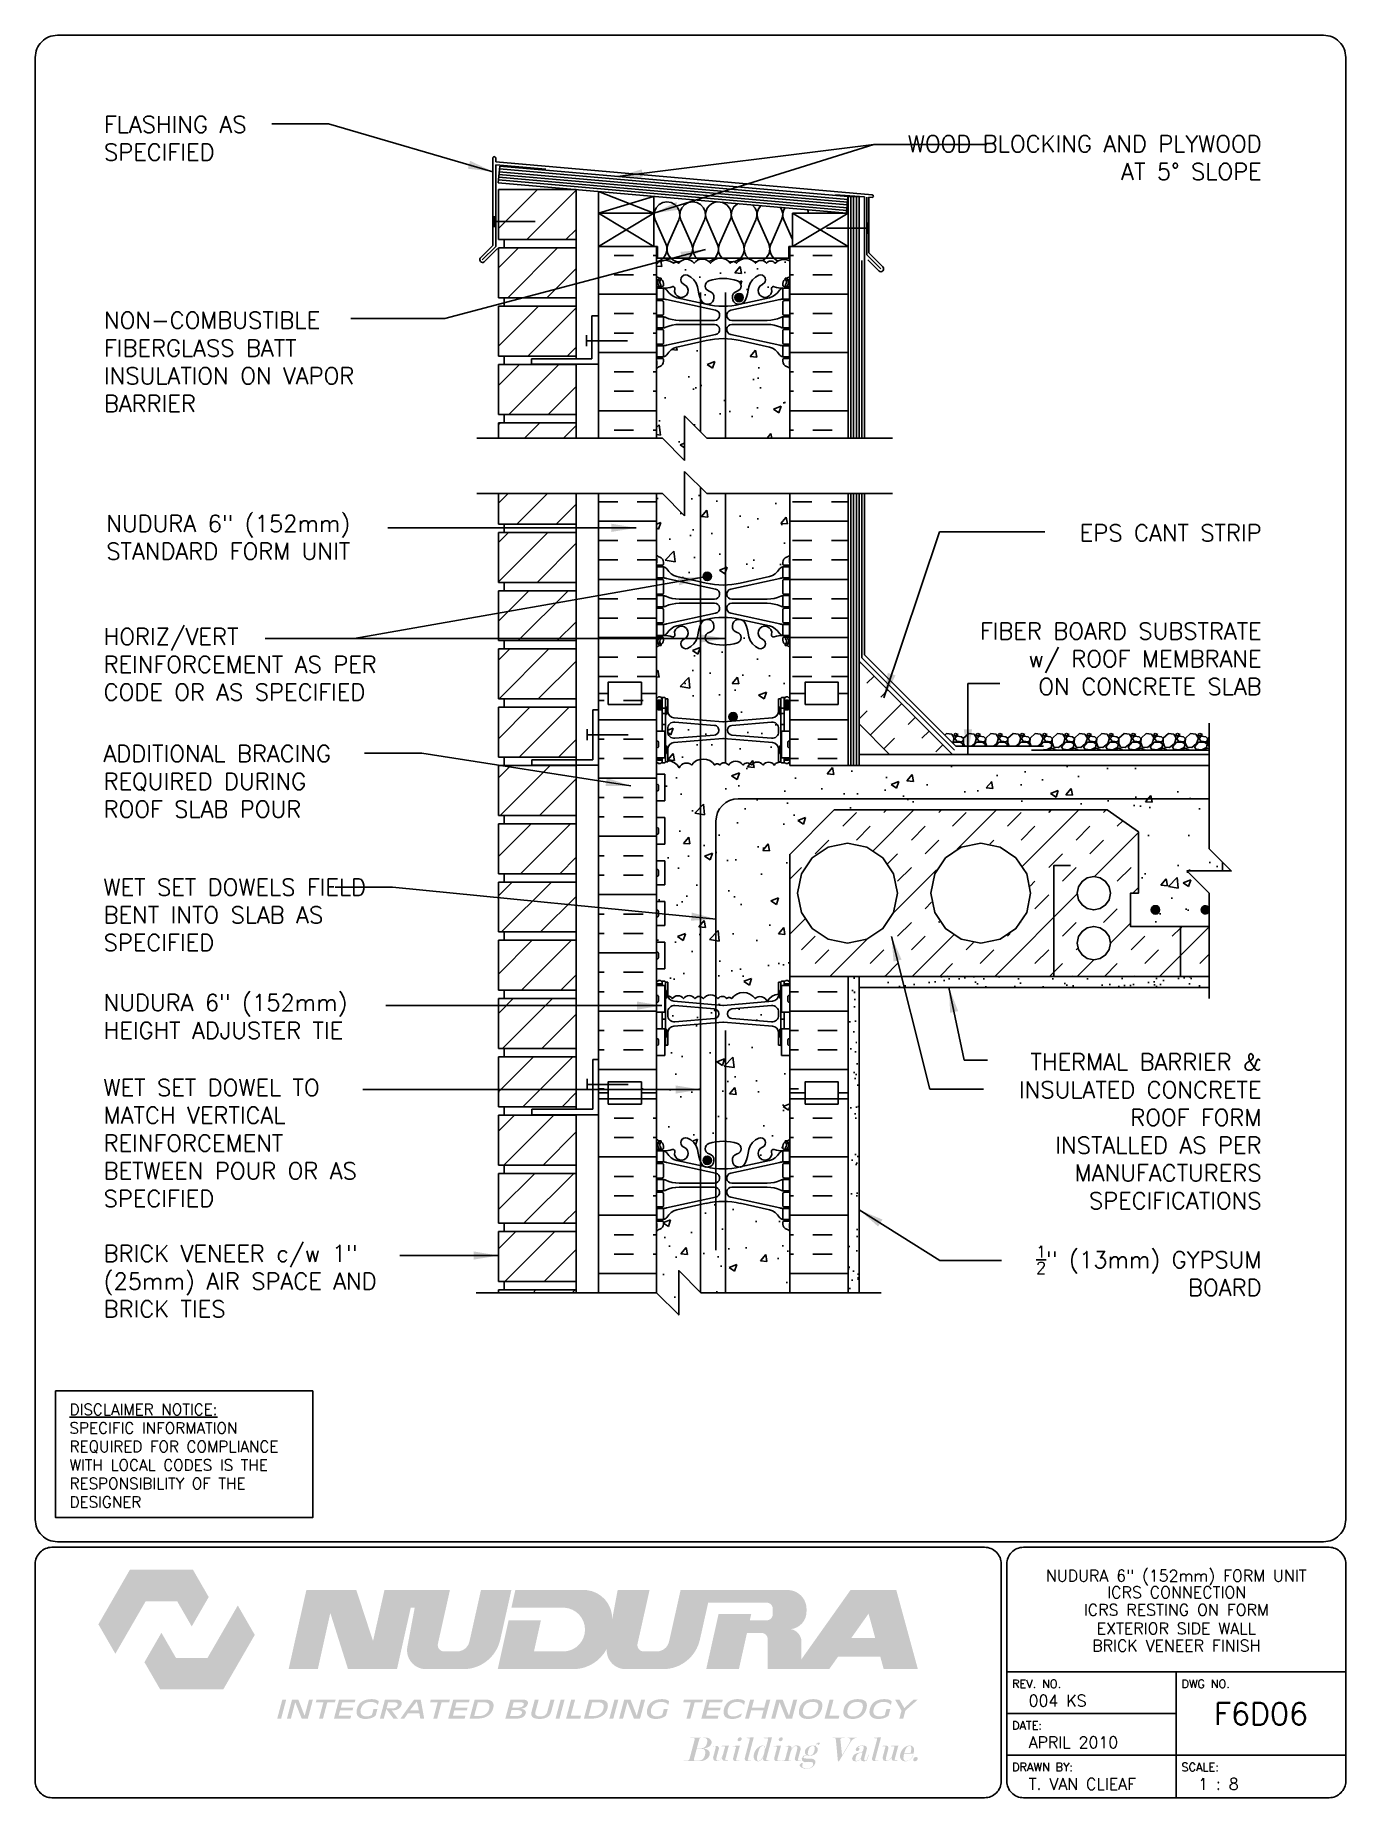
# Paper-space layout 'F6D06' of a CAD drawing. Header units: inches. Extents: x 0.42 to 7.8, y 0.49 to 10.41.
# The model-space entities are those that its viewports show. They can reach past a viewport. Long polylines and large blocks are cut down to what shows.
import ezdxf
from ezdxf.enums import TextEntityAlignment as Align

# ---------------------------------------------------------------- set-up
doc = ezdxf.new("R2010")
doc.units = ezdxf.units.IN
doc.header["$LTSCALE"] = 0.5
doc.header["$MEASUREMENT"] = 0
doc.linetypes.add('DASHED2', pattern=[0.375, 0.25, -0.125])
for name, color, linetype in [('HATCH', 12, 'Continuous'), ('line25', 2, 'Continuous'), ('LINE3', 3, 'Continuous'), ('LINE50', 5, 'Continuous'), ('LINE9', 9, 'Continuous'), ('LOGO', 7, 'Continuous'), ('TBK_LINE65', 3, 'Continuous'), ('TBK_TEXT', 4, 'Continuous'), ('TEXT', 4, 'Continuous'), ('Web_Edge', 9, 'Continuous')]:
    doc.layers.add(name, color=color, linetype=linetype)
doc.styles.add('DIM', font='romans.shx', dxfattribs={"width": 0.7})
doc.styles.add('ROMANS', font='romans.shx', dxfattribs={"height": 0.75})
doc.styles.get("Standard").update_dxf_attribs({"font": 'romans.shx', "height": 0.75})
doc.linetypes.add('STEEL', pattern='A,0.5,-0.2,["X",Standard,S=0.1,R=0,X=-0.1,Y=-0.05],-0.1', length=0.8)
doc.dimstyles.new('ext_12', dxfattribs={"dimscale": 12, "dimtxt": 0.09375, "dimasz": 0.09375, "dimexe": 0.09375, "dimexo": 0.0625, "dimgap": 0.0625, "dimtad": 1, "dimdec": 1, "dimzin": 3, "dimdsep": 46, "dimlunit": 4, "dimtxsty": 'DIM', "dimcen": 0.09, "dimdle": 0.09375, "dimclrt": 4, "dimadec": 0, "dimazin": 0, "dimtfac": 1, "dimtdec": 1, "dimtmove": 2, "dimatfit": 3, "dimfxl": 1, "dimfrac": 2, "dimtolj": 1, "dimtzin": 0, "dimarcsym": 0})
pattern_1 = [(45, (-75.5313, -12.3398), (-1.856155, 1.856155), []), (45, (-76.15, -11.721), (-1.856155, 1.856155), [0.875, -0.875]), (45, (-76.7687, -11.1024), (-1.856155, 1.856155), [0.875, -0.875])]

psp = doc.layouts.new('F6D06')

# ---------------------------------------------------------------- texts
at = {"layer": 'TBK_TEXT', "color": 7, "style": 'ROMANS'}
for s, p in [('REV. NO.', (5.9215, 1.107)), ('DWG NO.', (6.876, 1.107)), ('DATE:', (5.9215, 0.8726)), ('DRAWN BY:', (5.9215, 0.6382)), ('SCALE:', (6.876, 0.6382))]:
    psp.add_text(s, height=0.04688, dxfattribs=at).set_placement(p)
at = {"layer": 'TEXT', "insert": (0.6134, 2.7065), "char_height": 0.0625, "width": 1.41371, "attachment_point": 1, "style": 'ROMANS'}
psp.add_mtext('{\\Fromans.shx|c1;\\LDISCLAIMER NOTICE:\\l\\PSPECIFIC INFORMATION REQUIRED FOR COMPLIANCE WITH LOCAL CODES IS THE RESPONSIBILITY OF THE DESIGNER}', dxfattribs=at)

msp = doc.modelspace()

# ---------------------------------------------------------------- texts
at = {"layer": 'TEXT', "char_height": 0.75, "style": 'ROMANS'}
for s, insert, width, attachment_point in [('FLASHING AS \\PSPECIFIED', (170.226, 96.997), 8.7776, 1), ('\\A1;WOOD BLOCKING AND PLYWOOD \\PAT 5%%D SLOPE', (222.392, 96.124), 17.3954, 3), ('NON-COMBUSTIBLE\\PFIBERGLASS BATT INSULATION ON VAPOR BARRIER', (170.226, 88.173), 12.44051, 1), ('NUDURA 6" (152mm) STANDARD FORM UNIT', (170.331, 78.018), 16.70168, 4), ('\\A1;EPS CANT STRIP', (222.392, 78.595), 9.59335, 3), ('HORIZ/VERT REINFORCEMENT AS PER CODE OR AS SPECIFIED', (170.208, 72.297), 14.05928, 4), ('\\A1;FIBER BOARD SUBSTRATE\\Pw/ ROOF MEMBRANE \\PON CONCRETE SLAB', (222.392, 74.174), 26.1134, 3), ('ADDITIONAL BRACING REQUIRED DURING ROOF SLAB POUR', (170.208, 67.026), 12.17415, 4), ('\\PWET SET DOWELS FIELD BENT INTO SLAB AS SPECIFIED', (170.208, 61.636), 13.38313, 4), ('\\PNUDURA 6" (152mm) HEIGHT ADJUSTER TIE', (170.208, 57.059), 13.38313, 4), ('THERMAL BARRIER & INSULATED CONCRETE ROOF FORM INSTALLED AS PER MANUFACTURERS SPECIFICATIONS', (222.386, 51.261), 12.17415, 6), ('WET SET DOWEL TO MATCH VERTICAL REINFORCEMENT BETWEEN POUR OR AS SPECIFIED', (170.208, 50.732), 13.47255, 4), ('BRICK VENEER c/w 1" (25mm) AIR SPACE AND BRICK TIES', (170.208, 44.509), 13.47255, 4), ('\\A1;{\\H0.7x;\\S1/2;}" (13mm) GYPSUM BOARD', (222.386, 44.977), 12.17415, 6)]:
    msp.add_mtext(s, dxfattribs=dict(at, insert=insert, width=width, attachment_point=attachment_point))

# ---------------------------------------------------------------- blocks, each defined once
blk = doc.blocks.new('TITLEBLOCK-Tag')
at = {"style": 'ROMANS'}
for tag, height, p in [('TITLE_LINE_1', 0.065, (0.927, -0.1328)), ('TITLE_LINE_2', 0.065, (0.9294, -0.2258)), ('CENTRE-LINE-3', 0.065, (0.927, -0.3246)), ('TITLE_LINE_4', 0.065, (0.927, -0.4299)), ('TITLE_LINE_5', 0.065, (0.927, -0.526)), ('DWG', 0.125, (1.4043, -0.9102))]:
    blk.add_attdef(tag, text='', height=height, dxfattribs=at).set_placement(p, align=Align.MIDDLE_CENTER)
for tag, p in [('LATEST_REVISION', (0.0954, -0.8366)), ('REVISION_DATE', (0.0954, -1.071)), ('DRAWN_BY', (0.0954, -1.3053)), ('SCALE', (1.0499, -1.3053))]:
    blk.add_attdef(tag, text='', height=0.065, dxfattribs=at).set_placement(p, align=Align.MIDDLE_LEFT)

# ---------------------------------------------------------------- hatches: boundary and pattern name
at = {"layer": 'HATCH'}
h = msp.add_hatch(dxfattribs=at)
h.set_pattern_fill('ANSI31', color=256, scale=10, style=0)
h.set_pattern_definition([(45, (189.8985, 90.29), (-0.883883, 0.883883), [])])
h.paths.add_polyline_path([(191.502, 91.06), (188.002, 91.06), (188.002, 88.81), (191.502, 88.81)])
h.paths.add_polyline_path([(191.502, 93.685), (188.002, 93.685), (188.002, 91.435), (191.502, 91.435)])
h.paths.add_polyline_path([(191.502, 85.81), (188.002, 85.81), (188.002, 83.56), (191.502, 83.56)])
h.paths.add_polyline_path([(191.502, 83.185), (188.002, 83.185), (188.002, 82.489), (191.502, 82.489)])
h.paths.add_polyline_path([(191.502, 88.435), (188.002, 88.435), (188.002, 86.185), (191.502, 86.185)])
h.paths.add_polyline_path([(191.502, 75.617), (188.002, 75.617), (188.002, 73.367), (191.502, 73.367)])
h.paths.add_polyline_path([(191.502, 78.242), (188.002, 78.242), (188.002, 75.992), (191.502, 75.992)])
h.paths.add_polyline_path([(191.502, 79.989), (188.002, 79.989), (188.002, 78.617), (191.502, 78.617)])
h.paths.add_polyline_path([(191.502, 54.617), (188.002, 54.617), (188.002, 52.367), (191.502, 52.367)])
h.paths.add_polyline_path([(191.502, 57.242), (188.035, 57.242), (188.002, 57.209), (188.002, 54.992), (191.502, 54.992)])
h.paths.add_polyline_path([(191.502, 59.867), (188.002, 59.867), (188.002, 57.617), (191.502, 57.617)])
h.paths.add_polyline_path([(191.502, 62.492), (188.002, 62.492), (188.002, 60.242), (191.502, 60.242)])
h.paths.add_polyline_path([(191.502, 65.117), (188.002, 65.117), (188.002, 62.867), (191.502, 62.867)])
h.paths.add_polyline_path([(191.502, 67.742), (188.002, 67.742), (188.002, 65.492), (191.502, 65.492)])
h.paths.add_polyline_path([(191.502, 70.367), (188.002, 70.367), (188.002, 68.117), (191.502, 68.117)])
h.paths.add_polyline_path([(191.502, 72.992), (188.002, 72.992), (188.002, 70.742), (191.502, 70.742)])
h.paths.add_polyline_path([(191.502, 46.742), (188.002, 46.742), (188.002, 44.492), (191.502, 44.492)])
h.paths.add_polyline_path([(191.502, 49.367), (188.002, 49.367), (188.002, 47.117), (191.502, 47.117)])
h.paths.add_polyline_path([(191.502, 44.117), (188.002, 44.117), (188.002, 43.989), (191.502, 43.989)])
h.paths.add_polyline_path([(191.502, 51.992), (188.002, 51.992), (188.002, 49.742), (191.502, 49.742)])
h = msp.add_hatch(dxfattribs=at)
h.set_pattern_fill('INSUL', color=256, scale=7, style=0)
h.set_pattern_definition([(0, (-2731.0349, -323.1524), (0, 2.625), []), (0, (-2731.0349, -322.2774), (0, 2.625), [0.875, -0.875]), (0, (-2731.0349, -321.4024), (0, 2.625), [0.875, -0.875])])
h.paths.add_polyline_path([(192.502, 82.489), (195.127, 82.489), (195.127, 91.121), (192.502, 91.121)])
h = msp.add_hatch(dxfattribs=at)
h.set_pattern_fill('AR-CONC', color=256, scale=0.5)
h.paths.add_polyline_path([(201.127, 90.472, 0.336749), (200.465, 90.367, 0.520567), (200.078, 90.367, 0.520567), (199.578, 90.367, 0.520567), (198.732, 90.367, 0.520567), (198.449, 90.367, 0.520567), (197.555, 90.367, 0.520567), (196.815, 90.367, 0.520567), (196.122, 90.367, 0.520567), (195.902, 90.367, 0.321585), (195.127, 90.392), (195.127, 89.768, 0.064398), (195.237, 89.702), (195.327, 89.702), (195.327, 89.66, -0.249069), (195.437, 89.453), (195.437, 89.386, -0.414214), (195.374, 89.323), (195.327, 89.323), (195.327, 89.253), (195.432, 89.253, 0.10046), (195.825, 89.31, -0.601435), (195.945, 89.206, 2.182095), (196.355, 89.418, -1), (196.518, 89.827, -0.24438), (196.967, 89.306, 0.053157), (197.133, 88.692, 0.223253), (197.333, 88.527), (197.353, 88.523, 0.955472), (197.491, 89.116, -0.735593), (197.478, 89.574, -0.082755), (198.127, 89.683, -0.082755), (198.775, 89.574, -0.735593), (198.763, 89.116, 0.955472), (198.901, 88.523), (198.92, 88.527, 0.223253), (199.121, 88.692, 0.053157), (199.287, 89.306, -0.24438), (199.735, 89.827, -1), (199.898, 89.418, 2.182095), (200.309, 89.206, -0.601435), (200.428, 89.31, 0.10046), (200.822, 89.253), (200.927, 89.253), (200.927, 89.323), (200.879, 89.323, -0.414214), (200.817, 89.386), (200.817, 89.453, -0.249069), (200.927, 89.66), (200.927, 89.702), (201.017, 89.702, 0.064398), (201.127, 89.768)])
h.paths.add_polyline_path([(201.127, 85.638, 0.082415), (200.983, 85.718, -0.317837), (200.817, 85.953), (200.817, 86.021, -0.414214), (200.879, 86.083), (200.927, 86.083), (200.927, 86.153), (200.822, 86.153, -0.188973), (200.666, 86.248, 0.196323), (200.217, 86.594), (198.895, 86.885, 0.057795), (198.127, 86.974, 0.057795), (197.359, 86.885), (196.037, 86.594, 0.196323), (195.588, 86.248, -0.188973), (195.432, 86.153), (195.327, 86.153), (195.327, 86.083), (195.374, 86.083, -0.414214), (195.437, 86.021), (195.437, 85.953, -0.317837), (195.27, 85.718, 0.082415), (195.127, 85.638), (195.127, 82.489), (195.39, 82.489), (196.39, 81.489), (196.39, 83.489), (197.39, 82.489), (201.127, 82.489)])
h.paths.add_polyline_path([(201.127, 79.989), (197.39, 79.989), (196.39, 80.989), (196.39, 78.989), (195.39, 79.989), (195.127, 79.989), (195.127, 77.208, 0.082415), (195.27, 77.129, -0.317837), (195.437, 76.893), (195.437, 76.825, -0.414214), (195.374, 76.763), (195.327, 76.763), (195.327, 76.693), (195.432, 76.693, -0.188973), (195.588, 76.598, 0.196323), (196.037, 76.252), (197.359, 75.961, 0.057795), (198.127, 75.872, 0.057795), (198.895, 75.961), (200.217, 76.252, 0.196323), (200.666, 76.598, -0.188973), (200.822, 76.693), (200.927, 76.693), (200.927, 76.763), (200.879, 76.763, -0.414214), (200.817, 76.825), (200.817, 76.893, -0.317837), (200.983, 77.129, 0.082415), (201.127, 77.208)])
h.paths.add_polyline_path([(201.127, 73.078, 0.064398), (201.017, 73.144), (200.927, 73.144), (200.927, 73.186, -0.249069), (200.817, 73.393), (200.817, 73.46, -0.414214), (200.879, 73.523), (200.927, 73.523), (200.927, 73.593), (200.822, 73.593, 0.10046), (200.428, 73.536, -0.601435), (200.309, 73.641, 2.182095), (199.898, 73.428, -1), (199.735, 73.019, -0.24438), (199.287, 73.54, 0.053157), (199.121, 74.154, 0.223253), (198.92, 74.319), (198.901, 74.323, 0.955472), (198.763, 73.73, -0.735593), (198.775, 73.272, -0.082755), (198.127, 73.164, -0.082755), (197.478, 73.272, -0.735593), (197.491, 73.73, 0.955472), (197.353, 74.323), (197.333, 74.319, 0.223253), (197.133, 74.154, 0.053157), (196.967, 73.54, -0.24438), (196.518, 73.019, -1), (196.355, 73.428, 2.182095), (195.945, 73.641, -0.601435), (195.825, 73.536, 0.10046), (195.432, 73.593), (195.327, 73.593), (195.327, 73.523), (195.374, 73.523, -0.414214), (195.437, 73.46), (195.437, 73.393, -0.249069), (195.327, 73.186), (195.327, 73.144), (195.237, 73.144, 0.064398), (195.127, 73.078), (195.127, 70.989), (195.127, 70.752), (195.207, 70.832), (195.297, 70.832), (195.327, 70.802), (195.477, 70.802, -0.414214), (195.527, 70.752), (195.627, 70.752), (195.627, 70.191, 0.390098), (195.902, 69.892), (198.11, 69.708, 0.04154), (198.143, 69.708), (200.352, 69.892, 0.390098), (200.627, 70.191), (200.627, 70.752), (200.727, 70.752, -0.414214), (200.777, 70.802), (200.927, 70.802), (200.957, 70.832), (201.047, 70.832), (201.127, 70.752), (201.127, 70.989)])
h.paths.add_polyline_path([(200.352, 68.772), (198.143, 68.955, 0.04154), (198.11, 68.955), (195.902, 68.772, 0.390098), (195.627, 68.473), (195.627, 67.959, -0.259788), (196.148, 67.644, -0.520567), (196.699, 67.761, -0.520567), (197.749, 67.761, -0.520567), (197.97, 67.761, -0.520567), (198.367, 67.761, -0.520567), (199.02, 67.761, -0.520567), (199.402, 67.761, -0.520567), (199.924, 67.761, -0.520567), (200.425, 67.761, -0.297004), (200.734, 67.885, -0.139619), (200.727, 67.912), (200.627, 67.912), (200.627, 68.473, 0.390098)])
h.paths.add_polyline_path([(197.927, 69.314, 0.437024), (197.74, 69.549), (195.952, 69.698, 0.438748), (195.627, 69.399), (195.627, 69.265, 0.438748), (195.952, 68.966), (197.743, 69.115, 0.390098)])
h.paths.add_polyline_path([(200.627, 69.265), (200.627, 69.399, 0.438748), (200.302, 69.698), (198.51, 69.549, 0.390098), (198.327, 69.349), (198.327, 69.314, 0.390098), (198.51, 69.115), (200.302, 68.966, 0.438748)])
h.paths.add_polyline_path([(203.127, 65.739), (215.436, 65.739), (216.84, 64.749), (216.84, 61.989), (216.48, 61.989), (216.48, 60.489), (218.73, 60.489), (220.023, 60.489), (220.023, 61.989), (219.023, 62.989), (220.62, 62.989), (220.62, 63.392), (220.023, 63.989), (220.023, 67.739), (201.127, 67.739), (201.127, 67.912), (201.047, 67.832), (200.957, 67.832), (200.927, 67.862), (200.777, 67.862, -0.259583), (200.734, 67.885, 0.297004), (200.425, 67.761, 0.520567), (199.924, 67.761, 0.520567), (199.402, 67.761, 0.520567), (199.02, 67.761, 0.520567), (198.367, 67.761, 0.520567), (197.97, 67.761, 0.520567), (197.749, 67.761, 0.520567), (196.699, 67.761, 0.520567), (196.148, 67.644, 0.259788), (195.627, 67.959), (195.627, 67.912), (195.527, 67.912, -0.414214), (195.477, 67.862), (195.327, 67.862), (195.297, 67.832), (195.207, 67.832), (195.127, 67.912), (195.127, 67.344), (195.492, 67.344), (195.492, 66.144), (195.127, 66.144), (195.127, 65.394), (195.492, 65.394), (195.492, 64.194), (195.127, 64.194), (195.127, 63.444), (195.492, 63.444), (195.492, 62.364), (195.127, 62.364), (195.127, 61.614), (195.492, 61.614), (195.492, 60.534), (195.127, 60.534), (195.127, 59.784), (195.492, 59.784), (195.492, 58.584), (195.127, 58.584), (195.127, 57.979), (195.207, 58.059), (195.297, 58.059), (195.327, 58.029), (195.477, 58.029, -0.414214), (195.527, 57.979), (195.627, 57.979), (195.627, 57.418, 0.045025), (195.632, 57.364, -0.204172), (195.834, 57.238, -0.520567), (196.336, 57.238, -0.520567), (196.857, 57.238, -0.520567), (197.239, 57.238, -0.520567), (197.893, 57.238, -0.520567), (198.29, 57.238, -0.520567), (198.51, 57.238, -0.520567), (199.561, 57.238, -0.520567), (200.112, 57.12, -0.257048), (200.627, 57.436), (200.627, 57.979), (200.727, 57.979, -0.414214), (200.777, 58.029), (200.927, 58.029), (200.957, 58.059), (201.047, 58.059), (201.127, 57.979), (201.127, 58.239), (201.127, 63.739)])
h.paths.add_polyline_path([(200.352, 57.119, 0.390098), (200.627, 57.418), (200.627, 57.436, 0.257048), (200.112, 57.12, 0.520567), (199.561, 57.238, 0.520567), (198.51, 57.238, 0.520567), (198.29, 57.238, 0.520567), (197.893, 57.238, 0.520567), (197.239, 57.238, 0.520567), (196.857, 57.238, 0.520567), (196.336, 57.238, 0.520567), (195.834, 57.238, 0.204172), (195.632, 57.364, 0.339117), (195.902, 57.119), (198.11, 56.935, 0.04154), (198.143, 56.935)])
h.paths.add_polyline_path([(197.927, 56.541), (197.927, 56.576, 0.390098), (197.743, 56.775), (195.952, 56.925, 0.438748), (195.627, 56.626), (195.627, 56.492, 0.438748), (195.952, 56.193), (197.743, 56.342, 0.390098)])
h.paths.add_polyline_path([(200.627, 56.626, 0.438748), (200.302, 56.925), (198.51, 56.775, 0.390098), (198.327, 56.576), (198.327, 56.541, 0.390098), (198.51, 56.342), (200.302, 56.193, 0.438748), (200.627, 56.492)])
h.paths.add_polyline_path([(201.127, 54.684), (200.762, 54.684), (200.762, 55.091, -0.327813), (200.727, 55.139), (200.627, 55.139), (200.627, 55.699, 0.390098), (200.352, 55.998), (198.143, 56.182, 0.04154), (198.11, 56.182), (195.902, 55.998, 0.390098), (195.627, 55.699), (195.627, 55.139), (195.527, 55.139, -0.327813), (195.492, 55.091), (195.492, 54.684), (195.127, 54.684), (195.127, 52.989), (195.127, 50.9, 0.064398), (195.237, 50.834), (195.327, 50.834), (195.327, 50.792, -0.249069), (195.437, 50.585), (195.437, 50.518, -0.414214), (195.374, 50.455), (195.327, 50.455), (195.327, 50.385), (195.432, 50.385, 0.10046), (195.825, 50.442, -0.601435), (195.945, 50.338, 2.182095), (196.355, 50.55, -1), (196.518, 50.959, -0.24438), (196.967, 50.438, 0.053157), (197.133, 49.824, 0.223253), (197.333, 49.659), (197.353, 49.655, 0.955472), (197.491, 50.248, -0.735593), (197.478, 50.707, -0.082755), (198.127, 50.815, -0.082755), (198.775, 50.707, -0.735593), (198.763, 50.248, 0.955472), (198.901, 49.655), (198.92, 49.659, 0.223253), (199.121, 49.824, 0.053157), (199.287, 50.438, -0.24438), (199.735, 50.959, -1), (199.898, 50.55, 2.182095), (200.309, 50.338, -0.601435), (200.428, 50.442, 0.10046), (200.822, 50.385), (200.927, 50.385), (200.927, 50.455), (200.879, 50.455, -0.414214), (200.817, 50.518), (200.817, 50.585, -0.249069), (200.927, 50.792), (200.927, 50.834), (201.017, 50.834, 0.064398), (201.127, 50.9)])
h.paths.add_polyline_path([(200.817, 47.085), (200.817, 47.153, -0.414214), (200.879, 47.215), (200.927, 47.215), (200.927, 47.285), (200.822, 47.285, -0.188973), (200.666, 47.38, 0.196323), (200.217, 47.726), (198.895, 48.017, 0.057795), (198.127, 48.106, 0.057795), (197.359, 48.017), (196.037, 47.726, 0.196323), (195.588, 47.38, -0.188973), (195.432, 47.285), (195.327, 47.285), (195.327, 47.215), (195.374, 47.215, -0.414214), (195.437, 47.153), (195.437, 47.085, -0.317837), (195.27, 46.85, 0.082415), (195.127, 46.77), (195.127, 43.989), (196.127, 42.989), (196.127, 44.989), (197.127, 43.989), (201.127, 43.989), (201.127, 46.77, 0.082415), (200.983, 46.85, -0.317837)])
h = msp.add_hatch(dxfattribs=at)
h.set_pattern_fill('INSUL', color=256, scale=7, style=0)
h.set_pattern_definition([(180, (3127.2883, -323.1524), (0, 2.625), []), (180, (3127.2883, -322.2774), (0, 2.625), [0.875, -0.875]), (180, (3127.2883, -321.4024), (0, 2.625), [0.875, -0.875])])
h.paths.add_polyline_path([(201.127, 82.489), (203.752, 82.489), (203.752, 91.121), (201.127, 91.121)])
h = msp.add_hatch(dxfattribs=at)
h.set_pattern_fill('INSUL', color=256, scale=7, style=0)
h.paths.add_polyline_path([(195.127, 76.9, -0.268005), (195.137, 76.883), (195.137, 77.069), (195.137, 77.069, 0.26617), (195.127, 77.086), (195.127, 79.989), (192.502, 79.989), (192.502, 70.989), (192.939, 70.989), (192.939, 71.489), (194.439, 71.489), (194.439, 70.989), (195.127, 70.989)])
h.paths.add_polyline_path([(203.752, 79.989), (201.127, 79.989), (201.127, 77.052, -0.268005), (201.117, 77.069), (201.117, 76.883), (201.117, 76.883, 0.267096), (201.127, 76.866), (201.127, 70.989), (201.814, 70.989), (201.814, 71.489), (203.314, 71.489), (203.314, 70.989), (203.752, 70.989)])
h = msp.add_hatch(dxfattribs=at)
h.set_pattern_fill('INSUL', color=256, scale=7, angle=45, style=0)
h.set_pattern_definition([(45, (96.9486, -90.662), (-1.856155, 1.856155), []), (45, (96.3299, -90.0433), (-1.856155, 1.856155), [0.875, -0.875]), (45, (95.7111, -89.4246), (-1.856155, 1.856155), [0.875, -0.875])])
h.paths.add_polyline_path([(205.5, 68.364), (208.328, 68.364), (204.252, 72.441), (204.252, 69.612)])
h = msp.add_hatch(dxfattribs=at)
h.set_pattern_fill('INSUL', color=256, scale=7, style=0)
h.set_pattern_definition([(0, (202.3897, 69.799), (0, 2.625), []), (0, (202.3897, 70.674), (0, 2.625), [0.875, -0.875]), (0, (202.3897, 71.549), (0, 2.625), [0.875, -0.875])])
h.paths.add_polyline_path([(203.752, 70.989), (203.314, 70.989), (203.314, 70.489), (201.814, 70.489), (201.814, 70.989), (201.127, 70.989), (201.127, 67.739), (203.752, 67.739)])
h.paths.add_polyline_path([(203.752, 58.239), (201.127, 58.239), (201.127, 52.989), (201.814, 52.989), (201.814, 53.489), (203.314, 53.489), (203.314, 52.989), (203.752, 52.989)])
h.paths.add_polyline_path([(192.502, 52.989), (192.939, 52.989), (192.939, 53.489), (194.439, 53.489), (194.439, 52.989), (195.127, 52.989), (195.127, 70.989), (194.439, 70.989), (194.439, 71.489), (192.939, 71.489), (192.939, 70.989), (192.502, 70.989)])
h = msp.add_hatch(dxfattribs=at)
h.set_pattern_fill('INSUL', color=256, scale=7, angle=45, style=0)
h.set_pattern_definition(pattern_1)
h.paths.add_polyline_path([(214.077, 59.739, -1), (215.577, 59.739, -1)], flags=16)
edge = h.paths.add_edge_path()
edge.add_arc((214.827, 61.989), 0.75, 0, 360)
edge = h.paths.add_edge_path()
edge.add_arc((209.73, 61.989), 2.25, 0, 360)
edge = h.paths.add_edge_path()
edge.add_arc((203.73, 61.989), 2.25, 0, 360)
h.paths.add_polyline_path([(218.73, 60.489), (216.48, 60.489), (216.48, 61.989), (216.84, 61.989), (216.84, 64.749), (215.436, 65.739), (203.127, 65.739), (201.127, 63.739), (201.127, 58.239), (218.73, 58.239)])
h = msp.add_hatch(dxfattribs=at)
h.set_pattern_fill('INSUL', color=256, scale=7, angle=45, style=0)
h.set_pattern_definition(pattern_1)
h.paths.add_polyline_path([(218.73, 58.239), (220.023, 58.239), (220.023, 60.489), (218.73, 60.489)])
h = msp.add_hatch(dxfattribs=at)
h.set_pattern_fill('AR-SAND', color=256, scale=0.5, style=0)
h.set_pattern_definition([(37.5, (204.0942, 56.2289), (-0.031497, 0.963412), [0, -0.76, 0, -0.85, 0, -0.8125]), (7.5, (204.0942, 56.2289), (0.88489, 1.41107), [0, -0.41, 0, -0.685, 0, -0.2625]), (327.5, (203.4792, 56.2289), (1.55707, 0.00283), [0, -0.25, 0, -0.9, 0, -1.175]), (317.5, (203.4792, 56.2289), (1.50306, 0.43884), [0, -0.125, 0, -0.59, 0, -0.675])])
h.paths.add_polyline_path([(204.252, 58.239), (203.752, 58.239), (203.752, 52.989), (203.752, 43.989), (204.252, 43.989)])
h.paths.add_polyline_path([(207.752, 58.239), (207.752, 58.114, -0.414214), (207.627, 57.989), (204.502, 57.989, 0.131652), (204.252, 57.922), (204.252, 57.739), (220.023, 57.739), (220.023, 58.239)])
at = {"layer": 'LINE3'}
h = msp.add_hatch(color=256, dxfattribs=at)
h.paths.add_polyline_path([(199.03, 88.857, 0.831395), (198.661, 88.857)])
h.paths.add_polyline_path([(199.033, 88.823, 0.045935), (199.03, 88.857), (198.661, 88.857, 0.045935), (198.658, 88.823, 1)])
for points in [[(197.596, 76.263, 1), (197.221, 76.263, 1)], [(198.764, 69.937, 1), (198.389, 69.937, 1)], [(217.793, 61.239, 1), (217.418, 61.239, 1)], [(220.023, 61.323, 4.219488), (220.023, 61.155)], [(197.596, 49.955, 1), (197.221, 49.955, 1)]]:
    msp.add_hatch(color=256, dxfattribs=at).paths.add_polyline_path(points)

# ---------------------------------------------------------------- linework, layer by layer
at = {"layer": 'HATCH'}
for p, q in [((187.752, 91.173), (187.752, 95.11)), ((187.877, 95.11), (187.877, 94.933)), ((204.843, 93.449), (187.877, 94.933)), ((187.877, 91.121), (187.877, 94.808)), ((190.142, 94.609), (187.877, 94.808)), ((203.73, 93.119), (188.034, 94.492)), ((203.74, 93.244), (188.045, 94.617)), ((203.697, 92.746), (188.001, 94.119)), ((203.708, 92.87), (188.012, 94.243)), ((203.719, 92.995), (188.023, 94.368)), ((192.502, 93.6), (195.002, 92.621)), ((194.991, 93.382), (192.502, 92.621)), ((204.502, 93.355), (203.195, 93.447)), ((203.877, 82.489), (203.877, 93.373)), ((204.002, 82.489), (204.002, 93.373)), ((204.127, 82.489), (204.127, 93.373)), ((204.502, 82.489), (204.502, 93.355)), ((204.595, 90.75), (204.595, 93.348)), ((204.833, 93.336), (204.689, 93.344)), ((204.689, 90.833), (204.689, 93.344)), ((195.002, 91.121), (192.502, 92.621)), ((195.002, 92.621), (192.502, 91.121)), ((195.065, 92.318), (195.544, 91.244)), ((196.124, 92.318), (195.645, 91.244)), ((196.224, 92.318), (196.703, 91.244)), ((197.283, 92.318), (196.804, 91.244)), ((197.383, 92.318), (197.863, 91.244)), ((198.442, 92.318), (197.963, 91.244)), ((198.542, 92.318), (199.022, 91.244)), ((199.601, 92.318), (199.122, 91.244)), ((199.702, 92.318), (200.181, 91.244)), ((200.76, 92.318), (200.282, 91.244)), ((200.861, 92.318), (201.252, 91.443)), ((201.252, 91.121), (203.752, 92.621)), ((201.252, 92.621), (203.752, 91.121)), ((187.752, 91.173), (187.183, 90.604)), ((187.877, 91.121), (187.271, 90.516)), ((187.965, 91.033), (187.36, 90.427)), ((204.595, 90.75), (205.232, 90.114)), ((204.645, 90.524), (205.144, 90.025)), ((204.689, 90.833), (205.32, 90.202)), ((203.877, 67.739), (203.877, 79.989)), ((204.002, 67.739), (204.002, 79.989)), ((204.127, 67.739), (204.127, 79.989)), ((204.502, 72.721), (204.502, 79.989)), ((208.609, 68.614), (204.502, 72.721)), ((208.189, 69.178), (208.114, 69.109)), ((208.429, 69.157), (208.189, 69.177)), ((208.54, 68.978), (208.43, 69.158)), ((208.598, 69.178), (208.528, 69.148)), ((208.528, 69.148), (208.568, 69.048)), ((208.568, 69.048), (208.718, 69.138)), ((208.719, 69.138), (208.599, 69.178)), ((209.189, 69.178), (208.959, 68.968)), ((209.429, 69.157), (209.189, 69.177)), ((209.54, 68.978), (209.43, 69.158)), ((209.598, 69.178), (209.528, 69.148)), ((209.528, 69.148), (209.568, 69.048)), ((209.568, 69.048), (209.718, 69.138)), ((209.719, 69.138), (209.599, 69.178)), ((210.189, 69.178), (209.959, 68.968)), ((210.429, 69.157), (210.189, 69.177)), ((210.54, 68.978), (210.43, 69.158)), ((210.598, 69.178), (210.528, 69.148)), ((210.528, 69.148), (210.568, 69.048)), ((210.568, 69.048), (210.718, 69.138)), ((210.719, 69.138), (210.599, 69.178)), ((211.189, 69.178), (210.959, 68.968)), ((211.429, 69.157), (211.189, 69.177)), ((211.54, 68.978), (211.43, 69.158)), ((211.598, 69.178), (211.528, 69.148)), ((211.528, 69.148), (211.568, 69.048)), ((211.568, 69.048), (211.718, 69.138)), ((211.719, 69.138), (211.599, 69.178)), ((212.189, 69.178), (211.959, 68.968)), ((212.429, 69.157), (212.189, 69.177)), ((212.54, 68.978), (212.43, 69.158)), ((212.598, 69.178), (212.528, 69.148)), ((212.528, 69.148), (212.568, 69.048)), ((212.568, 69.048), (212.718, 69.138)), ((212.719, 69.138), (212.599, 69.178)), ((213.189, 69.178), (212.959, 68.968)), ((213.429, 69.157), (213.189, 69.177)), ((213.54, 68.978), (213.43, 69.158)), ((213.598, 69.178), (213.528, 69.148)), ((213.528, 69.148), (213.568, 69.048)), ((213.568, 69.048), (213.718, 69.138)), ((213.719, 69.138), (213.599, 69.178)), ((214.189, 69.178), (213.959, 68.968)), ((214.429, 69.157), (214.189, 69.177)), ((214.54, 68.978), (214.43, 69.158)), ((214.598, 69.178), (214.528, 69.148)), ((214.528, 69.148), (214.568, 69.048)), ((214.568, 69.048), (214.718, 69.138)), ((214.719, 69.138), (214.599, 69.178)), ((215.189, 69.178), (214.959, 68.968)), ((215.429, 69.157), (215.189, 69.177)), ((215.54, 68.978), (215.43, 69.158)), ((215.598, 69.178), (215.528, 69.148)), ((215.528, 69.148), (215.568, 69.048)), ((215.568, 69.048), (215.718, 69.138)), ((215.719, 69.138), (215.599, 69.178)), ((216.189, 69.178), (215.959, 68.968)), ((216.429, 69.157), (216.189, 69.177)), ((216.54, 68.978), (216.43, 69.158)), ((216.598, 69.178), (216.528, 69.148)), ((216.528, 69.148), (216.568, 69.048)), ((216.568, 69.048), (216.718, 69.138)), ((216.719, 69.138), (216.599, 69.178)), ((217.189, 69.178), (216.959, 68.968)), ((217.429, 69.157), (217.189, 69.177)), ((217.54, 68.978), (217.43, 69.158)), ((217.598, 69.178), (217.528, 69.148)), ((217.528, 69.148), (217.568, 69.048)), ((217.568, 69.048), (217.718, 69.138)), ((217.719, 69.138), (217.599, 69.178)), ((218.189, 69.178), (217.959, 68.968)), ((218.429, 69.157), (218.189, 69.177)), ((218.54, 68.978), (218.43, 69.158)), ((218.598, 69.178), (218.528, 69.148)), ((218.528, 69.148), (218.568, 69.048)), ((218.568, 69.048), (218.718, 69.138)), ((218.719, 69.138), (218.599, 69.178)), ((219.189, 69.178), (218.959, 68.968)), ((219.429, 69.157), (219.189, 69.177)), ((219.54, 68.978), (219.43, 69.158)), ((219.598, 69.178), (219.528, 69.148)), ((219.528, 69.148), (219.568, 69.048)), ((219.568, 69.048), (219.718, 69.138)), ((219.719, 69.138), (219.599, 69.178)), ((208.468, 68.755), (208.539, 68.978)), ((208.495, 68.728), (208.549, 68.788)), ((208.549, 68.788), (208.809, 68.788)), ((208.568, 68.958), (208.648, 68.838)), ((208.669, 69.058), (208.569, 68.958)), ((212.557, 68.614), (208.609, 68.614)), ((208.649, 68.838), (208.899, 68.808)), ((208.87, 69.028), (208.67, 69.058)), ((208.808, 68.79), (208.938, 68.7)), ((208.95, 68.956), (208.87, 69.026)), ((208.899, 68.808), (208.949, 68.898)), ((208.939, 68.698), (208.915, 68.614)), ((208.947, 68.76), (209.009, 68.614)), ((208.958, 68.968), (208.948, 68.758)), ((208.949, 68.898), (208.949, 68.958)), ((209.31, 68.614), (209.459, 68.729)), ((209.392, 68.614), (209.549, 68.788)), ((209.459, 68.728), (209.539, 68.978)), ((209.549, 68.788), (209.809, 68.788)), ((209.568, 68.958), (209.648, 68.838)), ((209.669, 69.058), (209.569, 68.958)), ((209.649, 68.838), (209.899, 68.808)), ((209.87, 69.028), (209.67, 69.058)), ((209.808, 68.79), (209.938, 68.7)), ((209.95, 68.956), (209.87, 69.026)), ((209.899, 68.808), (209.949, 68.898)), ((209.939, 68.698), (209.915, 68.614)), ((209.947, 68.76), (210.009, 68.614)), ((209.958, 68.968), (209.948, 68.758)), ((209.949, 68.898), (209.949, 68.958)), ((210.31, 68.614), (210.459, 68.729)), ((210.392, 68.614), (210.549, 68.788)), ((210.459, 68.728), (210.539, 68.978)), ((210.549, 68.788), (210.809, 68.788)), ((210.568, 68.958), (210.648, 68.838)), ((210.669, 69.058), (210.569, 68.958)), ((210.649, 68.838), (210.899, 68.808)), ((210.87, 69.028), (210.67, 69.058)), ((210.808, 68.79), (210.938, 68.7)), ((210.95, 68.956), (210.87, 69.026)), ((210.899, 68.808), (210.949, 68.898)), ((210.939, 68.698), (210.915, 68.614)), ((210.947, 68.76), (211.009, 68.614)), ((210.958, 68.968), (210.948, 68.758)), ((210.949, 68.898), (210.949, 68.958)), ((211.31, 68.614), (211.459, 68.729)), ((211.392, 68.614), (211.549, 68.788)), ((211.459, 68.728), (211.539, 68.978)), ((211.549, 68.788), (211.809, 68.788)), ((211.568, 68.958), (211.648, 68.838)), ((211.669, 69.058), (211.569, 68.958)), ((211.649, 68.838), (211.899, 68.808)), ((211.87, 69.028), (211.67, 69.058)), ((211.808, 68.79), (211.938, 68.7)), ((211.95, 68.956), (211.87, 69.026)), ((211.899, 68.808), (211.949, 68.898)), ((211.939, 68.698), (211.915, 68.614)), ((211.947, 68.76), (212.009, 68.614)), ((211.958, 68.968), (211.948, 68.758)), ((211.949, 68.898), (211.949, 68.958)), ((212.31, 68.614), (212.459, 68.729)), ((212.392, 68.614), (212.549, 68.788)), ((212.459, 68.728), (212.539, 68.978)), ((212.549, 68.788), (212.809, 68.788)), ((212.557, 68.489), (212.557, 68.489)), ((212.688, 68.45), (212.557, 68.46)), ((212.568, 68.958), (212.648, 68.838)), ((212.669, 69.058), (212.569, 68.958)), ((212.649, 68.838), (212.899, 68.808)), ((212.87, 69.028), (212.67, 69.058)), ((212.899, 68.557), (212.689, 68.447)), ((212.766, 68.426), (212.788, 68.478)), ((212.789, 68.478), (212.949, 68.528)), ((212.808, 68.79), (212.938, 68.7)), ((212.95, 68.956), (212.87, 69.026)), ((212.899, 68.808), (212.949, 68.898)), ((212.939, 68.698), (212.899, 68.558)), ((212.947, 68.76), (213.027, 68.57)), ((212.958, 68.968), (212.948, 68.758)), ((212.948, 68.528), (213.108, 68.468)), ((212.949, 68.898), (212.949, 68.958)), ((213.028, 68.568), (213.238, 68.558)), ((213.109, 68.468), (213.128, 68.426)), ((213.239, 68.559), (213.459, 68.729)), ((213.459, 68.437), (213.358, 68.426)), ((213.369, 68.588), (213.549, 68.788)), ((213.44, 68.468), (213.37, 68.588)), ((213.688, 68.45), (213.438, 68.47)), ((213.507, 68.426), (213.458, 68.438)), ((213.459, 68.728), (213.539, 68.978)), ((213.549, 68.788), (213.809, 68.788)), ((213.568, 68.958), (213.648, 68.838)), ((213.669, 69.058), (213.569, 68.958)), ((213.649, 68.838), (213.899, 68.808)), ((213.87, 69.028), (213.67, 69.058)), ((213.899, 68.557), (213.689, 68.447)), ((213.766, 68.426), (213.788, 68.478)), ((213.789, 68.478), (213.949, 68.528)), ((213.808, 68.79), (213.938, 68.7)), ((213.95, 68.956), (213.87, 69.026)), ((213.899, 68.808), (213.949, 68.898)), ((213.939, 68.698), (213.899, 68.558)), ((213.947, 68.76), (214.027, 68.57)), ((213.958, 68.968), (213.948, 68.758)), ((213.948, 68.528), (214.108, 68.468)), ((213.949, 68.898), (213.949, 68.958)), ((214.028, 68.568), (214.238, 68.558)), ((214.109, 68.468), (214.128, 68.426)), ((214.239, 68.559), (214.459, 68.729)), ((214.459, 68.437), (214.358, 68.426)), ((214.369, 68.588), (214.549, 68.788)), ((214.44, 68.468), (214.37, 68.588)), ((214.688, 68.45), (214.438, 68.47)), ((214.507, 68.426), (214.458, 68.438)), ((214.459, 68.728), (214.539, 68.978)), ((214.549, 68.788), (214.809, 68.788)), ((214.568, 68.958), (214.648, 68.838)), ((214.669, 69.058), (214.569, 68.958)), ((214.649, 68.838), (214.899, 68.808)), ((214.87, 69.028), (214.67, 69.058)), ((214.899, 68.557), (214.689, 68.447)), ((214.766, 68.426), (214.788, 68.478)), ((214.789, 68.478), (214.949, 68.528)), ((214.808, 68.79), (214.938, 68.7)), ((214.95, 68.956), (214.87, 69.026)), ((214.899, 68.808), (214.949, 68.898)), ((214.939, 68.698), (214.899, 68.558)), ((214.947, 68.76), (215.027, 68.57)), ((214.958, 68.968), (214.948, 68.758)), ((214.948, 68.528), (215.108, 68.468)), ((214.949, 68.898), (214.949, 68.958)), ((215.028, 68.568), (215.238, 68.558)), ((215.109, 68.468), (215.128, 68.426)), ((215.239, 68.559), (215.459, 68.729)), ((215.459, 68.437), (215.358, 68.426)), ((215.369, 68.588), (215.549, 68.788)), ((215.44, 68.468), (215.37, 68.588)), ((215.688, 68.45), (215.438, 68.47)), ((215.507, 68.426), (215.458, 68.438)), ((215.459, 68.728), (215.539, 68.978)), ((215.549, 68.788), (215.809, 68.788)), ((215.568, 68.958), (215.648, 68.838)), ((215.669, 69.058), (215.569, 68.958)), ((215.649, 68.838), (215.899, 68.808)), ((215.87, 69.028), (215.67, 69.058)), ((215.899, 68.557), (215.689, 68.447)), ((215.766, 68.426), (215.788, 68.478)), ((215.789, 68.478), (215.949, 68.528)), ((215.808, 68.79), (215.938, 68.7)), ((215.95, 68.956), (215.87, 69.026)), ((215.899, 68.808), (215.949, 68.898)), ((215.939, 68.698), (215.899, 68.558)), ((215.947, 68.76), (216.027, 68.57)), ((215.958, 68.968), (215.948, 68.758)), ((215.948, 68.528), (216.108, 68.468)), ((215.949, 68.898), (215.949, 68.958)), ((216.028, 68.568), (216.238, 68.558)), ((216.109, 68.468), (216.128, 68.426)), ((216.239, 68.559), (216.459, 68.729)), ((216.459, 68.437), (216.358, 68.426)), ((216.369, 68.588), (216.549, 68.788)), ((216.44, 68.468), (216.37, 68.588)), ((216.688, 68.45), (216.438, 68.47)), ((216.507, 68.426), (216.458, 68.438)), ((216.459, 68.728), (216.539, 68.978)), ((216.549, 68.788), (216.809, 68.788)), ((216.568, 68.958), (216.648, 68.838)), ((216.669, 69.058), (216.569, 68.958)), ((216.649, 68.838), (216.899, 68.808)), ((216.87, 69.028), (216.67, 69.058)), ((216.899, 68.557), (216.689, 68.447)), ((216.766, 68.426), (216.788, 68.478)), ((216.789, 68.478), (216.949, 68.528)), ((216.808, 68.79), (216.938, 68.7)), ((216.95, 68.956), (216.87, 69.026)), ((216.899, 68.808), (216.949, 68.898)), ((216.939, 68.698), (216.899, 68.558)), ((216.947, 68.76), (217.027, 68.57)), ((216.958, 68.968), (216.948, 68.758)), ((216.948, 68.528), (217.108, 68.468)), ((216.949, 68.898), (216.949, 68.958)), ((217.028, 68.568), (217.238, 68.558)), ((217.109, 68.468), (217.128, 68.426)), ((217.239, 68.559), (217.459, 68.729)), ((217.459, 68.437), (217.358, 68.426)), ((217.369, 68.588), (217.549, 68.788)), ((217.44, 68.468), (217.37, 68.588)), ((217.688, 68.45), (217.438, 68.47)), ((217.507, 68.426), (217.458, 68.438)), ((217.459, 68.728), (217.539, 68.978)), ((217.549, 68.788), (217.809, 68.788)), ((217.568, 68.958), (217.648, 68.838)), ((217.669, 69.058), (217.569, 68.958)), ((217.649, 68.838), (217.899, 68.808)), ((217.87, 69.028), (217.67, 69.058)), ((217.899, 68.557), (217.689, 68.447)), ((217.766, 68.426), (217.788, 68.478)), ((217.789, 68.478), (217.949, 68.528)), ((217.808, 68.79), (217.938, 68.7)), ((217.95, 68.956), (217.87, 69.026)), ((217.899, 68.808), (217.949, 68.898)), ((217.939, 68.698), (217.899, 68.558)), ((217.947, 68.76), (218.027, 68.57)), ((217.958, 68.968), (217.948, 68.758)), ((217.948, 68.528), (218.108, 68.468)), ((217.949, 68.898), (217.949, 68.958)), ((218.028, 68.568), (218.238, 68.558)), ((218.109, 68.468), (218.128, 68.426)), ((218.239, 68.559), (218.459, 68.729)), ((218.459, 68.437), (218.358, 68.426)), ((218.369, 68.588), (218.549, 68.788)), ((218.44, 68.468), (218.37, 68.588)), ((218.688, 68.45), (218.438, 68.47)), ((218.507, 68.426), (218.458, 68.438)), ((218.459, 68.728), (218.539, 68.978)), ((218.549, 68.788), (218.809, 68.788)), ((218.568, 68.958), (218.648, 68.838)), ((218.669, 69.058), (218.569, 68.958)), ((218.649, 68.838), (218.899, 68.808)), ((218.87, 69.028), (218.67, 69.058)), ((218.899, 68.557), (218.689, 68.447)), ((218.766, 68.426), (218.788, 68.478)), ((218.789, 68.478), (218.949, 68.528)), ((218.808, 68.79), (218.938, 68.7)), ((218.95, 68.956), (218.87, 69.026)), ((218.899, 68.808), (218.949, 68.898)), ((218.939, 68.698), (218.899, 68.558)), ((218.947, 68.76), (219.027, 68.57)), ((218.958, 68.968), (218.948, 68.758)), ((218.948, 68.528), (219.108, 68.468)), ((218.949, 68.898), (218.949, 68.958)), ((219.028, 68.568), (219.238, 68.558)), ((219.109, 68.468), (219.128, 68.426)), ((219.239, 68.559), (219.459, 68.729)), ((219.459, 68.437), (219.358, 68.426)), ((219.369, 68.588), (219.549, 68.788)), ((219.44, 68.468), (219.37, 68.588)), ((219.688, 68.45), (219.438, 68.47)), ((219.507, 68.426), (219.458, 68.438)), ((219.459, 68.728), (219.539, 68.978)), ((219.549, 68.788), (219.809, 68.788)), ((219.568, 68.958), (219.648, 68.838)), ((219.669, 69.058), (219.569, 68.958)), ((219.649, 68.838), (219.899, 68.808)), ((219.87, 69.028), (219.67, 69.058)), ((219.899, 68.557), (219.689, 68.447)), ((219.766, 68.426), (219.788, 68.478)), ((219.789, 68.478), (219.949, 68.528)), ((219.808, 68.79), (219.938, 68.7)), ((219.95, 68.956), (219.87, 69.026)), ((219.899, 68.808), (219.949, 68.898)), ((219.939, 68.698), (219.899, 68.558)), ((219.947, 68.76), (220.023, 68.581)), ((219.958, 68.968), (219.948, 68.758)), ((219.948, 68.528), (220.023, 68.5)), ((219.949, 68.898), (219.949, 68.958)), ((220.023, 69.026), (219.959, 68.968)), ((212.646, 67.72), (212.646, 67.72)), ((217.473, 61.378), (217.473, 61.378)), ((205.372, 58.239), (205.398, 58.265)), ((208.2, 58.239), (208.227, 58.265)), ((213.857, 58.239), (213.883, 58.265)), ((216.686, 58.239), (216.712, 58.265)), ((188.002, 57.209), (188.035, 57.242)), ((188.002, 52.976), (188.031, 53.006)), ((192.502, 52.73), (195.127, 52.73)), ((203.752, 52.73), (201.127, 52.73)), ((193.215, 51.855), (194.09, 51.855)), ((194.965, 51.855), (195.127, 51.855)), ((201.288, 51.855), (201.127, 51.855)), ((203.038, 51.855), (202.163, 51.855)), ((193.215, 50.98), (194.09, 50.98)), ((194.965, 50.98), (195.127, 50.98)), ((201.288, 50.98), (201.127, 50.98)), ((203.038, 50.98), (202.163, 50.98)), ((192.502, 50.105), (195.127, 50.105)), ((199.208, 50.213), (199.208, 50.213)), ((203.752, 50.105), (201.127, 50.105)), ((193.215, 49.23), (194.09, 49.23)), ((194.965, 49.23), (195.127, 49.23)), ((201.288, 49.23), (201.127, 49.23)), ((203.038, 49.23), (202.163, 49.23)), ((193.215, 48.355), (194.09, 48.355)), ((194.965, 48.355), (195.127, 48.355)), ((201.288, 48.355), (201.127, 48.355)), ((203.038, 48.355), (202.163, 48.355)), ((192.502, 47.48), (195.127, 47.48)), ((203.752, 47.48), (201.127, 47.48)), ((193.215, 46.605), (194.09, 46.605)), ((194.965, 46.605), (195.127, 46.605)), ((201.288, 46.605), (201.127, 46.605)), ((203.038, 46.605), (202.163, 46.605)), ((193.215, 45.73), (194.09, 45.73)), ((194.965, 45.73), (195.127, 45.73)), ((201.288, 45.73), (201.127, 45.73)), ((203.038, 45.73), (202.163, 45.73)), ((192.502, 44.855), (195.127, 44.855)), ((203.752, 44.855), (201.127, 44.855))]:
    msp.add_line(p, q, dxfattribs=at)
at = {"layer": 'HATCH', "color": 6, "linetype": 'DASHED2', "ltscale": 0.5}
for points in [[(193.814, 91.121), (195.171, 91.121), (195.171, 90.6), (198.127, 90.6)], [(202.439, 91.121), (201.083, 91.121), (201.083, 90.6), (198.127, 90.6)]]:
    msp.add_lwpolyline(points, dxfattribs=at)
at = {"layer": 'HATCH'}
for points in [[(195.127, 90.392, -0.321585), (195.902, 90.367, -0.520567), (196.122, 90.367, -0.520567), (196.815, 90.367, -0.520567), (197.555, 90.367, -0.520567), (198.449, 90.367, -0.520567), (198.732, 90.367, -0.520567), (199.578, 90.367, -0.520567), (200.078, 90.367, -0.520567), (200.465, 90.367, -0.336749), (201.127, 90.472)], [(195.627, 67.959, -0.259788), (196.148, 67.644, -0.520567), (196.699, 67.761, -0.520567), (197.749, 67.761, -0.520567), (197.97, 67.761, -0.520567), (198.367, 67.761, -0.520567), (199.02, 67.761, -0.520567), (199.402, 67.761, -0.520567), (199.924, 67.761, -0.520567), (200.425, 67.761, -0.297004), (200.734, 67.885)], [(200.627, 57.436, 0.257048), (200.112, 57.12, 0.520567), (199.561, 57.238, 0.520567), (198.51, 57.238, 0.520567), (198.29, 57.238, 0.520567), (197.893, 57.238, 0.520567), (197.239, 57.238, 0.520567), (196.857, 57.238, 0.520567), (196.336, 57.238, 0.520567), (195.834, 57.238, 0.204172), (195.632, 57.364, 0.204172)]]:
    msp.add_lwpolyline(points, format="xyb", dxfattribs=at)
for centre, radius, start, end in [((187.814, 95.11), 0.0625, 0, 180), ((195.594, 92.554), 0.58, 335.96637, 204.06937), ((196.753, 92.554), 0.58, 335.96637, 204.06937), ((197.913, 92.554), 0.58, 95.56539, 204.06937), ((197.913, 92.554), 0.58, 335.96637, 74.43461), ((199.072, 92.554), 0.58, 121.02071, 204.06937), ((199.072, 92.554), 0.58, 335.96637, 48.97929), ((200.231, 92.554), 0.58, 135.61244, 204.06937), ((204.838, 93.392), 0.0567, 265, 85), ((200.231, 92.554), 0.58, 335.96637, 34.38756), ((201.391, 92.554), 0.58, 147.59668, 204.06937), ((201.391, 92.554), 0.58, 6.64068, 22.40332), ((187.287, 90.531), 0.127, 144.7902, 305.2098), ((195.015, 91.008), 0.58, 281.14027, 24.06937), ((196.174, 91.008), 0.58, 155.96637, 270), ((196.174, 91.008), 0.58, 306.85759, 24.06937), ((197.333, 91.008), 0.58, 155.96637, 236.36728), ((197.333, 91.008), 0.58, 284.90203, 24.06937), ((198.493, 91.008), 0.58, 155.96637, 225.67802), ((198.492, 91.008), 0.58, 281.4231, 24.06937), ((199.652, 91.008), 0.58, 155.96637, 228.27929), ((199.652, 91.008), 0.58, 296.02839, 24.06937), ((200.811, 91.008), 0.58, 155.96637, 248.35925), ((200.811, 91.008), 0.58, 297.67982, 302.97697), ((196.174, 91.008), 0.58, 270, 270.04582), ((198.493, 91.008), 0.58, 259.88781, 270), ((198.492, 91.008), 0.58, 270, 273.69649), ((199.652, 91.008), 0.58, 255.83684, 268.33023), ((205.232, 90.114), 0.125, 225, 45)]:
    msp.add_arc(centre, radius, start, end, dxfattribs=at)
at = {"layer": 'line25'}
for p, q in [((187.99, 93.994), (188.056, 94.742)), ((203.751, 93.368), (188.056, 94.742)), ((203.686, 92.621), (187.99, 93.994)), ((188.002, 91.435), (188.002, 93.685)), ((188.002, 93.685), (191.502, 93.685)), ((191.502, 93.685), (191.502, 86.065)), ((192.502, 93.6), (192.502, 91.121)), ((195.002, 91.121), (195.002, 93.381)), ((203.686, 92.621), (203.751, 93.368)), ((203.752, 92.621), (203.752, 93.373)), ((204.252, 93.373), (203.752, 93.373)), ((204.252, 82.489), (204.252, 93.373)), ((195.002, 92.621), (192.502, 92.621)), ((188.002, 91.435), (191.502, 91.435)), ((188.252, 91.06), (188.252, 91.435)), ((188.252, 91.06), (188.252, 91.435)), ((188.002, 88.81), (188.002, 91.06)), ((188.002, 91.06), (191.502, 91.06)), ((192.502, 91.121), (195.002, 91.121)), ((195.127, 91.121), (195.002, 91.121)), ((195.127, 91.121), (195.127, 82.489)), ((201.127, 91.121), (201.252, 91.121)), ((201.127, 82.489), (201.127, 91.121)), ((188.002, 88.81), (191.502, 88.81)), ((188.002, 86.185), (188.002, 88.435)), ((188.002, 88.435), (191.502, 88.435)), ((188.252, 88.435), (188.252, 88.81)), ((188.252, 88.435), (188.252, 88.81)), ((188.002, 86.185), (191.502, 86.185)), ((188.002, 83.56), (188.002, 85.81)), ((188.002, 85.81), (191.502, 85.81)), ((188.252, 85.81), (188.252, 86.185)), ((188.252, 85.81), (188.252, 86.185)), ((191.502, 85.815), (191.502, 82.489)), ((188.002, 83.56), (191.502, 83.56)), ((188.252, 83.185), (188.252, 83.56)), ((188.252, 83.185), (188.252, 83.56)), ((188.002, 82.489), (188.002, 83.185)), ((188.002, 83.185), (191.502, 83.185)), ((188.002, 78.617), (188.002, 79.989)), ((191.502, 52.242), (191.502, 79.989)), ((195.127, 79.989), (195.127, 70.989)), ((201.127, 70.989), (201.127, 79.989)), ((204.252, 67.739), (204.252, 79.989)), ((188.002, 78.617), (191.502, 78.617)), ((188.252, 78.242), (188.252, 78.617)), ((188.002, 78.242), (191.502, 78.242)), ((188.002, 75.992), (188.002, 78.242)), ((188.002, 75.992), (191.502, 75.992)), ((188.002, 75.617), (191.502, 75.617)), ((188.002, 73.367), (188.002, 75.617)), ((188.252, 75.617), (188.252, 75.992)), ((188.002, 73.367), (191.502, 73.367)), ((188.252, 72.992), (188.252, 73.367)), ((188.002, 72.992), (191.502, 72.992)), ((188.002, 70.742), (188.002, 72.992)), ((208.453, 68.239), (204.252, 72.441)), ((188.002, 70.742), (191.502, 70.742)), ((188.252, 70.367), (188.252, 70.742)), ((195.127, 70.989), (195.127, 52.989)), ((201.127, 70.989), (201.127, 67.739)), ((188.002, 70.367), (191.502, 70.367)), ((188.002, 68.117), (188.002, 70.367)), ((195.127, 69.294), (195.492, 69.294)), ((195.492, 68.094), (195.492, 69.294)), ((201.127, 69.294), (200.762, 69.294)), ((200.762, 68.094), (200.762, 69.294)), ((205.625, 68.239), (204.252, 69.612)), ((188.002, 68.117), (191.502, 68.117)), ((188.002, 67.742), (191.502, 67.742)), ((188.002, 65.492), (188.002, 67.742)), ((188.252, 67.742), (188.252, 68.117)), ((195.127, 68.094), (195.492, 68.094)), ((201.127, 68.094), (200.762, 68.094)), ((201.127, 67.739), (220.023, 67.739)), ((195.127, 67.344), (195.492, 67.344)), ((195.492, 66.144), (195.492, 67.344)), ((195.127, 66.144), (195.492, 66.144)), ((188.002, 65.492), (191.502, 65.492)), ((188.002, 65.117), (191.502, 65.117)), ((188.002, 62.867), (188.002, 65.117)), ((188.252, 65.117), (188.252, 65.492)), ((195.127, 65.394), (195.492, 65.394)), ((195.492, 64.194), (195.492, 65.394)), ((195.127, 64.194), (195.492, 64.194)), ((188.002, 62.867), (191.502, 62.867)), ((188.252, 62.492), (188.252, 62.867)), ((195.127, 63.444), (195.492, 63.444)), ((195.492, 63.444), (195.492, 62.364)), ((188.002, 62.492), (191.502, 62.492)), ((188.002, 60.242), (188.002, 62.492)), ((195.127, 62.364), (195.492, 62.364)), ((195.127, 61.614), (195.492, 61.614)), ((195.492, 60.534), (195.492, 61.614)), ((195.127, 60.534), (195.492, 60.534)), ((188.002, 60.242), (191.502, 60.242)), ((188.002, 59.867), (191.502, 59.867)), ((188.002, 57.617), (188.002, 59.867)), ((188.252, 59.867), (188.252, 60.242)), ((195.127, 59.784), (195.492, 59.784)), ((195.492, 59.784), (195.492, 58.584)), ((195.127, 58.584), (195.492, 58.584)), ((201.127, 58.239), (220.023, 58.239)), ((201.127, 43.989), (201.127, 58.239)), ((188.002, 57.617), (191.502, 57.617)), ((188.002, 54.992), (188.002, 57.242)), ((188.002, 57.242), (191.502, 57.242)), ((188.252, 57.242), (188.252, 57.617)), ((195.127, 57.834), (195.492, 57.834)), ((195.492, 57.834), (195.492, 56.634)), ((200.762, 57.834), (200.762, 56.634)), ((201.127, 57.834), (200.762, 57.834)), ((195.127, 56.634), (195.492, 56.634)), ((201.127, 56.634), (200.762, 56.634)), ((195.127, 55.884), (195.492, 55.884)), ((195.492, 55.884), (195.492, 54.684)), ((201.127, 55.884), (200.762, 55.884)), ((200.762, 55.884), (200.762, 54.684)), ((188.002, 54.992), (191.502, 54.992)), ((188.252, 54.617), (188.252, 54.992)), ((188.252, 54.617), (188.252, 54.992)), ((188.002, 54.617), (191.502, 54.617)), ((188.002, 52.367), (188.002, 54.617)), ((195.127, 54.684), (195.492, 54.684)), ((201.127, 54.684), (200.762, 54.684)), ((195.127, 52.989), (195.127, 43.989)), ((188.002, 52.367), (191.502, 52.367)), ((188.002, 51.992), (191.502, 51.992)), ((188.002, 49.742), (188.002, 51.992)), ((188.252, 51.992), (188.252, 52.367)), ((191.502, 43.989), (191.502, 51.992)), ((188.002, 49.742), (191.502, 49.742)), ((188.002, 49.367), (191.502, 49.367)), ((188.002, 47.117), (188.002, 49.367)), ((188.252, 49.367), (188.252, 49.742)), ((188.002, 47.117), (191.502, 47.117)), ((188.252, 46.742), (188.252, 47.117)), ((188.002, 46.742), (191.502, 46.742)), ((188.002, 44.492), (188.002, 46.742)), ((188.002, 44.492), (191.502, 44.492)), ((188.252, 44.117), (188.252, 44.492)), ((188.002, 44.117), (191.502, 44.117)), ((188.002, 43.989), (188.002, 44.117))]:
    msp.add_line(p, q, dxfattribs=at)
msp.add_lwpolyline([(203.752, 92.621), (203.752, 91.121), (201.252, 91.121), (201.252, 92.621)], close=True, dxfattribs=at)
for points in [[(201.127, 58.239), (201.127, 63.739), (203.127, 65.739), (215.436, 65.739), (216.84, 64.749), (216.84, 61.989), (216.48, 61.989), (216.48, 60.489), (218.73, 60.489), (218.73, 58.239), (201.127, 58.239)], [(220.62, 63.392), (220.62, 62.989)], [(220.023, 60.489), (218.73, 60.489), (218.73, 58.239), (220.023, 58.239)]]:
    msp.add_lwpolyline(points, dxfattribs=at)
at = {"layer": 'LINE3'}
for p, q in [((197.104, 82.776), (197.104, 89.052)), ((198.227, 82.489), (198.227, 89.052)), ((197.104, 80.276), (197.104, 44.012)), ((198.227, 79.989), (198.227, 67.857)), ((198.227, 55.8), (198.227, 43.989))]:
    msp.add_line(p, q, dxfattribs=at)
at = {"layer": 'LINE3', "linetype": 'STEEL'}
msp.add_line((220.023, 66.239), (203.127, 66.239), dxfattribs=at)
at = {"layer": 'LINE3'}
msp.add_lwpolyline([(203.299, 66.239), (198.799, 66.239, 0.414214), (197.799, 65.239), (197.799, 45.902)], format="xyb", dxfattribs=at)
for centre in [(198.845, 88.823), (197.408, 76.263), (198.576, 69.937), (217.605, 61.239), (197.408, 49.955)]:
    msp.add_circle(centre, 0.188, dxfattribs=at)
msp.add_arc((219.855, 61.239), 0.188, 26.66571, 333.33429, dxfattribs=at)
at = {"layer": 'LINE50', "color": 9, "linetype": 'DASHED2'}
for p, q in [((204.377, 82.489), (204.377, 93.364)), ((204.377, 72.596), (204.377, 79.989)), ((208.547, 68.426), (204.377, 72.596)), ((220.023, 68.426), (208.547, 68.426))]:
    msp.add_line(p, q, dxfattribs=at)
at = {"layer": 'LINE50'}
for p, q in [((192.502, 91.121), (195.127, 91.121)), ((192.502, 82.489), (192.502, 91.121)), ((201.127, 91.121), (203.752, 91.121)), ((203.752, 82.489), (203.752, 91.121)), ((192.502, 70.989), (192.502, 79.989)), ((203.752, 70.989), (203.752, 79.989)), ((192.502, 52.989), (192.502, 70.989)), ((203.752, 67.739), (203.752, 70.989)), ((203.752, 52.989), (203.752, 58.239)), ((192.502, 43.989), (192.502, 52.989)), ((203.752, 43.989), (203.752, 52.989))]:
    msp.add_line(p, q, dxfattribs=at)
for points in [[(192.502, 70.989), (192.939, 70.989), (192.939, 71.489), (194.439, 71.489), (194.439, 70.989), (195.127, 70.989)], [(195.127, 70.989), (194.439, 70.989), (194.439, 71.489), (192.939, 71.489), (192.939, 70.989), (192.502, 70.989)], [(203.752, 70.989), (203.314, 70.989), (203.314, 71.489), (201.814, 71.489), (201.814, 70.989), (201.127, 70.989)], [(201.127, 70.989), (201.814, 70.989), (201.814, 71.489), (203.314, 71.489), (203.314, 70.989), (203.752, 70.989)], [(195.127, 52.989), (194.439, 52.989), (194.439, 53.489), (192.939, 53.489), (192.939, 52.989), (192.502, 52.989)], [(192.502, 52.989), (192.939, 52.989), (192.939, 53.489), (194.439, 53.489), (194.439, 52.989), (195.127, 52.989)], [(201.127, 52.989), (201.814, 52.989), (201.814, 53.489), (203.314, 53.489), (203.314, 52.989), (203.752, 52.989)], [(203.752, 52.989), (203.314, 52.989), (203.314, 53.489), (201.814, 53.489), (201.814, 52.989), (201.127, 52.989)]]:
    msp.add_lwpolyline(points, dxfattribs=at)
at = {"layer": 'LINE9'}
for p, q in [((187.808, 92.246), (187.808, 92.496)), ((187.808, 92.246), (189.654, 92.246)), ((187.808, 92.246), (187.808, 91.996)), ((204.63, 91.951), (204.63, 92.201)), ((204.63, 91.951), (202.784, 91.951)), ((204.63, 91.951), (204.63, 91.701)), ((192.214, 88.001), (192.214, 86.065)), ((192.214, 88.001), (192.464, 88.001)), ((191.964, 86.876), (191.964, 87.126)), ((191.964, 86.876), (193.81, 86.876)), ((191.964, 86.876), (191.964, 86.626)), ((192.214, 86.065), (189.491, 86.065)), ((189.491, 86.065), (189.491, 85.815)), ((189.491, 85.815), (192.491, 85.815)), ((196.39, 81.489), (196.39, 83.489)), ((197.39, 82.489), (196.39, 83.489)), ((187.029, 82.489), (195.39, 82.489)), ((195.39, 82.489), (196.39, 81.489)), ((197.39, 82.489), (205.752, 82.489)), ((196.39, 78.989), (196.39, 80.989)), ((197.39, 79.989), (196.39, 80.989)), ((187.029, 79.989), (195.39, 79.989)), ((195.39, 79.989), (196.39, 78.989)), ((197.39, 79.989), (205.752, 79.989)), ((195.127, 70.752), (195.207, 70.832)), ((195.207, 70.832), (195.297, 70.832)), ((195.377, 70.752), (195.297, 70.832)), ((195.327, 70.802), (195.477, 70.802)), ((195.377, 70.802), (195.477, 70.802)), ((195.377, 70.752), (195.377, 69.294)), ((195.527, 70.752), (195.627, 70.752)), ((195.527, 67.912), (195.527, 70.752)), ((195.527, 70.732), (195.527, 70.732)), ((195.627, 70.752), (195.627, 70.191)), ((200.627, 70.752), (200.627, 70.191)), ((200.727, 70.752), (200.627, 70.752)), ((200.727, 67.912), (200.727, 70.752)), ((200.727, 70.732), (200.727, 70.732)), ((200.877, 70.802), (200.777, 70.802)), ((200.927, 70.802), (200.777, 70.802)), ((200.877, 70.752), (200.957, 70.832)), ((200.877, 70.752), (200.877, 69.294)), ((201.047, 70.832), (200.957, 70.832)), ((201.127, 70.752), (201.047, 70.832)), ((192.252, 70.252), (192.252, 68.002)), ((192.252, 70.252), (192.502, 70.252)), ((195.527, 70.382), (195.577, 70.382)), ((195.527, 70.032), (195.577, 70.032)), ((195.577, 70.382), (195.577, 70.032)), ((198.11, 69.708), (195.902, 69.892)), ((198.143, 69.708), (200.352, 69.892)), ((200.727, 70.382), (200.677, 70.382)), ((200.677, 70.382), (200.677, 70.032)), ((200.727, 70.032), (200.677, 70.032)), ((195.627, 69.399), (195.627, 69.265)), ((197.743, 69.549), (195.952, 69.698)), ((197.743, 69.115), (195.952, 68.966)), ((198.327, 69.349), (198.327, 69.314)), ((198.51, 69.549), (200.302, 69.698)), ((198.51, 69.115), (200.302, 68.966)), ((200.627, 69.265), (200.627, 69.399)), ((195.127, 68.804), (195.127, 68.584)), ((195.127, 68.749), (195.127, 68.749)), ((195.127, 68.639), (195.127, 68.639)), ((195.167, 68.844), (195.167, 68.844)), ((195.167, 68.544), (195.167, 68.544)), ((195.207, 68.804), (195.207, 68.584)), ((195.527, 68.632), (195.577, 68.632)), ((195.577, 68.632), (195.577, 68.282)), ((195.627, 68.473), (195.627, 67.912)), ((198.11, 68.955), (195.902, 68.772)), ((198.143, 68.955), (200.352, 68.772)), ((200.627, 68.473), (200.627, 67.912)), ((200.677, 68.632), (200.677, 68.282)), ((200.727, 68.632), (200.677, 68.632)), ((201.047, 68.804), (201.047, 68.584)), ((201.047, 68.749), (201.047, 68.749)), ((201.047, 68.639), (201.047, 68.639)), ((201.087, 68.844), (201.087, 68.844)), ((201.087, 68.544), (201.087, 68.544)), ((201.127, 68.804), (201.127, 68.584)), ((192.252, 68.002), (189.502, 68.002)), ((189.502, 68.002), (189.502, 67.752)), ((189.502, 67.752), (192.502, 67.752)), ((195.127, 67.912), (195.207, 67.832)), ((195.207, 67.832), (195.297, 67.832)), ((195.377, 67.912), (195.297, 67.832)), ((195.327, 67.862), (195.477, 67.862)), ((195.377, 68.094), (195.377, 67.912)), ((195.377, 67.862), (195.477, 67.862)), ((195.527, 68.282), (195.577, 68.282)), ((195.527, 67.912), (195.627, 67.912)), ((200.727, 67.912), (200.627, 67.912)), ((200.727, 68.282), (200.677, 68.282)), ((200.927, 67.862), (200.777, 67.862)), ((200.877, 67.862), (200.777, 67.862)), ((200.877, 68.094), (200.877, 67.912)), ((200.877, 67.912), (200.957, 67.832)), ((201.047, 67.832), (200.957, 67.832)), ((201.127, 67.912), (201.047, 67.832)), ((195.127, 66.854), (195.127, 66.634)), ((195.127, 66.799), (195.127, 66.799)), ((195.167, 66.894), (195.167, 66.894)), ((195.207, 66.854), (195.207, 66.634)), ((195.127, 66.689), (195.127, 66.689)), ((195.167, 66.594), (195.167, 66.594)), ((195.127, 64.904), (195.127, 64.684)), ((195.127, 64.849), (195.127, 64.849)), ((195.127, 64.739), (195.127, 64.739)), ((195.167, 64.944), (195.167, 64.944)), ((195.167, 64.644), (195.167, 64.644)), ((195.207, 64.904), (195.207, 64.684)), ((195.127, 63.014), (195.127, 62.794)), ((195.127, 62.959), (195.127, 62.959)), ((195.127, 62.849), (195.127, 62.849)), ((195.167, 63.054), (195.167, 63.054)), ((195.167, 62.754), (195.167, 62.754)), ((195.207, 63.014), (195.207, 62.794)), ((195.127, 61.184), (195.127, 60.964)), ((195.167, 61.224), (195.167, 61.224)), ((195.207, 61.184), (195.207, 60.964)), ((195.127, 61.129), (195.127, 61.129)), ((195.127, 61.019), (195.127, 61.019)), ((195.167, 60.924), (195.167, 60.924)), ((195.127, 59.294), (195.127, 59.074)), ((195.127, 59.239), (195.127, 59.239)), ((195.127, 59.129), (195.127, 59.129)), ((195.167, 59.334), (195.167, 59.334)), ((195.167, 59.034), (195.167, 59.034)), ((195.207, 59.294), (195.207, 59.074)), ((195.127, 57.979), (195.207, 58.059)), ((195.207, 58.059), (195.297, 58.059)), ((195.377, 57.979), (195.297, 58.059)), ((195.327, 58.029), (195.477, 58.029)), ((195.377, 58.029), (195.477, 58.029)), ((195.377, 57.979), (195.377, 57.834)), ((195.527, 57.979), (195.627, 57.979)), ((195.527, 55.139), (195.527, 57.979)), ((195.627, 57.979), (195.627, 57.418)), ((200.627, 57.979), (200.627, 57.418)), ((200.727, 57.979), (200.627, 57.979)), ((200.727, 55.139), (200.727, 57.979)), ((200.877, 58.029), (200.777, 58.029)), ((200.927, 58.029), (200.777, 58.029)), ((200.877, 57.979), (200.957, 58.059)), ((200.877, 57.979), (200.877, 57.834)), ((201.047, 58.059), (200.957, 58.059)), ((201.127, 57.979), (201.047, 58.059)), ((204.252, 43.989), (204.252, 58.239)), ((195.127, 57.344), (195.127, 57.124)), ((195.127, 57.289), (195.127, 57.289)), ((195.127, 57.179), (195.127, 57.179)), ((195.167, 57.384), (195.167, 57.384)), ((195.207, 57.344), (195.207, 57.124)), ((195.527, 57.959), (195.527, 57.959)), ((195.527, 57.609), (195.577, 57.609)), ((195.527, 57.259), (195.577, 57.259)), ((195.577, 57.609), (195.577, 57.259)), ((200.727, 57.609), (200.677, 57.609)), ((200.677, 57.609), (200.677, 57.259)), ((200.727, 57.259), (200.677, 57.259)), ((200.727, 57.959), (200.727, 57.959)), ((201.047, 57.344), (201.047, 57.124)), ((201.047, 57.289), (201.047, 57.289)), ((201.047, 57.179), (201.047, 57.179)), ((201.087, 57.384), (201.087, 57.384)), ((201.127, 57.344), (201.127, 57.124)), ((204.252, 57.739), (220.023, 57.739)), ((195.167, 57.084), (195.167, 57.084)), ((195.377, 56.634), (195.377, 55.884)), ((195.627, 56.626), (195.627, 56.492)), ((198.11, 56.935), (195.902, 57.119)), ((197.743, 56.775), (195.952, 56.925)), ((197.927, 56.576), (197.927, 56.541)), ((198.143, 56.935), (200.352, 57.119)), ((198.327, 56.576), (198.327, 56.541)), ((198.51, 56.775), (200.302, 56.925)), ((200.627, 56.492), (200.627, 56.626)), ((200.877, 56.634), (200.877, 55.884)), ((201.087, 57.084), (201.087, 57.084)), ((195.527, 55.859), (195.577, 55.859)), ((195.577, 55.859), (195.577, 55.509)), ((195.627, 55.699), (195.627, 55.139)), ((198.11, 56.182), (195.902, 55.998)), ((197.743, 56.342), (195.952, 56.193)), ((198.143, 56.182), (200.352, 55.998)), ((198.51, 56.342), (200.302, 56.193)), ((200.627, 55.699), (200.627, 55.139)), ((200.677, 55.859), (200.677, 55.509)), ((200.727, 55.859), (200.677, 55.859)), ((195.127, 55.394), (195.127, 55.174)), ((195.127, 55.339), (195.127, 55.339)), ((195.127, 55.229), (195.127, 55.229)), ((195.167, 55.434), (195.167, 55.434)), ((195.167, 55.134), (195.167, 55.134)), ((195.207, 55.394), (195.207, 55.174)), ((195.527, 55.509), (195.577, 55.509)), ((195.527, 55.139), (195.627, 55.139)), ((200.727, 55.139), (200.627, 55.139)), ((200.727, 55.509), (200.677, 55.509)), ((201.047, 55.394), (201.047, 55.174)), ((201.047, 55.339), (201.047, 55.339)), ((201.047, 55.229), (201.047, 55.229)), ((201.087, 55.434), (201.087, 55.434)), ((201.087, 55.134), (201.087, 55.134)), ((201.127, 55.394), (201.127, 55.174)), ((192.252, 54.502), (192.252, 52.252)), ((192.252, 54.502), (192.502, 54.502)), ((192.252, 52.252), (189.502, 52.252)), ((189.502, 52.252), (189.502, 52.002)), ((189.502, 52.002), (192.502, 52.002))]:
    msp.add_line(p, q, dxfattribs=at)
at = {"layer": 'LINE9', "linetype": 'Continuous'}
for p, q in [((192.002, 69.127), (192.002, 69.377)), ((192.002, 69.127), (193.848, 69.127)), ((192.002, 69.127), (192.002, 68.877)), ((192.002, 53.377), (192.002, 53.627)), ((192.002, 53.377), (193.848, 53.377)), ((192.002, 53.377), (192.002, 53.127))]:
    msp.add_line(p, q, dxfattribs=at)
at = {"layer": 'LINE9', "linetype": 'DASHED2', "ltscale": 0.15}
for points in [[(194.439, 70.989), (194.439, 70.989), (194.439, 70.489), (192.939, 70.489), (192.939, 70.989), (192.939, 70.989)], [(203.314, 70.989), (203.314, 70.989), (203.314, 70.489), (201.814, 70.489), (201.814, 70.989), (201.814, 70.989)], [(194.439, 52.989), (194.439, 52.989), (194.439, 52.489), (192.939, 52.489), (192.939, 52.989), (192.939, 52.989)], [(203.314, 52.989), (203.314, 52.989), (203.314, 52.489), (201.814, 52.489), (201.814, 52.989), (201.814, 52.989)]]:
    msp.add_lwpolyline(points, dxfattribs=at)
at = {"layer": 'LINE9'}
for points in [[(195.177, 70.242), (195.327, 70.242), (195.327, 70.682), (195.177, 70.682)], [(195.217, 70.302), (195.287, 70.302), (195.287, 70.682), (195.217, 70.682)], [(201.077, 70.242), (200.927, 70.242), (200.927, 70.682), (201.077, 70.682)], [(201.037, 70.302), (200.967, 70.302), (200.967, 70.682), (201.037, 70.682)], [(195.527, 70.082), (195.377, 70.082), (195.377, 70.332), (195.527, 70.332)], [(200.727, 70.082), (200.877, 70.082), (200.877, 70.332), (200.727, 70.332)]]:
    msp.add_lwpolyline(points, close=True, dxfattribs=at)
for points in [[(195.377, 69.294), (195.377, 69.582), (195.527, 69.582), (195.527, 69.082), (195.492, 69.082)], [(200.877, 69.294), (200.877, 69.582), (200.727, 69.582), (200.727, 69.082), (200.762, 69.082)], [(220.023, 57.239), (220.023, 61.989), (219.023, 62.989), (221.023, 62.989), (220.023, 63.989), (220.023, 69.65)], [(195.492, 68.332), (195.527, 68.332), (195.527, 68.582), (195.492, 68.582)], [(200.762, 68.332), (200.727, 68.332), (200.727, 68.582), (200.762, 68.582)], [(195.327, 68.094), (195.327, 67.982), (195.177, 67.982), (195.177, 68.094)], [(195.287, 68.094), (195.287, 67.982), (195.217, 67.982), (195.217, 68.094)], [(200.927, 68.094), (200.927, 67.982), (201.077, 67.982), (201.077, 68.094)], [(200.967, 68.094), (200.967, 67.982), (201.037, 67.982), (201.037, 68.094)], [(220.023, 68.239), (204.252, 68.239)], [(213.779, 63.239), (213.029, 63.239), (213.029, 58.239)], [(195.327, 57.834), (195.327, 57.909), (195.177, 57.909), (195.177, 57.834)], [(195.287, 57.834), (195.287, 57.909), (195.217, 57.909), (195.217, 57.834)], [(195.492, 57.559), (195.527, 57.559), (195.527, 57.309), (195.492, 57.309)], [(200.762, 57.559), (200.727, 57.559), (200.727, 57.309), (200.762, 57.309)], [(200.927, 57.834), (200.927, 57.909), (201.077, 57.909), (201.077, 57.834)], [(200.967, 57.834), (200.967, 57.909), (201.037, 57.909), (201.037, 57.834)], [(195.492, 56.809), (195.527, 56.809), (195.527, 56.309), (195.377, 56.309), (195.377, 56.634)], [(200.762, 56.809), (200.727, 56.809), (200.727, 56.309), (200.877, 56.309), (200.877, 56.634)], [(195.492, 55.559), (195.527, 55.559), (195.527, 55.809), (195.492, 55.809)], [(200.762, 55.559), (200.727, 55.559), (200.727, 55.809), (200.762, 55.809)], [(187.002, 43.989), (195.127, 43.989), (196.127, 42.989), (196.127, 44.989), (197.127, 43.989), (205.252, 43.989)]]:
    msp.add_lwpolyline(points, dxfattribs=at)
for centre, radius in [((203.73, 61.989), 2.25), ((209.73, 61.989), 2.25), ((214.827, 61.989), 0.75), ((214.827, 59.739), 0.75)]:
    msp.add_circle(centre, radius, dxfattribs=at)
for centre, radius, start, end in [((195.477, 70.752), 0.05, 0, 90), ((200.777, 70.752), 0.05, 90, 180), ((195.927, 70.191), 0.3, 180, 265.24257), ((200.327, 70.191), 0.3, 274.75743, 0), ((195.927, 69.399), 0.3, 85.24257, 180), ((195.927, 69.265), 0.3, 180, 274.75743), ((197.725, 69.345), 0.204, 351.30172, 84.75749), ((197.727, 69.314), 0.2, 274.75743, 0), ((198.127, 69.907), 0.2, 265.24257, 274.75743), ((198.527, 69.349), 0.2, 94.75743, 180), ((198.527, 69.314), 0.2, 180, 265.24257), ((200.327, 69.399), 0.3, 0, 94.75743), ((200.327, 69.265), 0.3, 265.24257, 0), ((195.167, 68.804), 0.04, 90, 180), ((195.167, 68.584), 0.04, 180, 270), ((195.167, 68.804), 0.04, 0, 90), ((195.167, 68.584), 0.04, 270, 0), ((195.927, 68.473), 0.3, 94.75743, 180), ((198.127, 68.756), 0.2, 85.24257, 94.75743), ((200.327, 68.473), 0.3, 0, 85.24257), ((201.087, 68.804), 0.04, 90, 180), ((201.087, 68.584), 0.04, 180, 270), ((201.087, 68.804), 0.04, 0, 90), ((201.087, 68.584), 0.04, 270, 0), ((195.477, 67.912), 0.05, 270, 0), ((200.777, 67.912), 0.05, 180, 270), ((195.167, 66.854), 0.04, 90, 180), ((195.167, 66.854), 0.04, 0, 90), ((195.167, 66.634), 0.04, 180, 270), ((195.167, 66.634), 0.04, 270, 0), ((195.167, 64.904), 0.04, 90, 180), ((195.167, 64.684), 0.04, 180, 270), ((195.167, 64.904), 0.04, 0, 90), ((195.167, 64.684), 0.04, 270, 0), ((195.167, 63.014), 0.04, 90, 180), ((195.167, 62.794), 0.04, 180, 270), ((195.167, 63.014), 0.04, 0, 90), ((195.167, 62.794), 0.04, 270, 0), ((195.167, 61.184), 0.04, 90, 180), ((195.167, 61.184), 0.04, 0, 90), ((195.167, 60.964), 0.04, 180, 270), ((195.167, 60.964), 0.04, 270, 0), ((195.167, 59.294), 0.04, 90, 180), ((195.167, 59.074), 0.04, 180, 270), ((195.167, 59.294), 0.04, 0, 90), ((195.167, 59.074), 0.04, 270, 0), ((195.477, 57.979), 0.05, 0, 90), ((200.777, 57.979), 0.05, 90, 180), ((195.167, 57.344), 0.04, 90, 180), ((195.167, 57.344), 0.04, 0, 90), ((195.927, 57.418), 0.3, 180, 265.24257), ((200.327, 57.418), 0.3, 274.75743, 0), ((201.087, 57.344), 0.04, 90, 180), ((201.087, 57.344), 0.04, 0, 90), ((195.167, 57.124), 0.04, 180, 270), ((195.167, 57.124), 0.04, 270, 0), ((195.927, 56.626), 0.3, 85.24257, 180), ((195.927, 56.492), 0.3, 180, 274.75743), ((197.727, 56.576), 0.2, 0, 85.24257), ((197.727, 56.541), 0.2, 274.75743, 0), ((198.127, 57.134), 0.2, 265.24257, 274.75743), ((198.527, 56.576), 0.2, 94.75743, 180), ((198.527, 56.541), 0.2, 180, 265.24257), ((200.327, 56.626), 0.3, 0, 94.75743), ((200.327, 56.492), 0.3, 265.24257, 0), ((201.087, 57.124), 0.04, 180, 270), ((201.087, 57.124), 0.04, 270, 0), ((195.927, 55.699), 0.3, 94.75743, 180), ((198.127, 55.983), 0.2, 85.24257, 94.75743), ((200.327, 55.699), 0.3, 0, 85.24257), ((195.167, 55.394), 0.04, 90, 180), ((195.167, 55.174), 0.04, 180, 270), ((195.167, 55.394), 0.04, 0, 90), ((195.167, 55.174), 0.04, 270, 0), ((195.477, 55.139), 0.05, 287.40071, 0), ((200.777, 55.139), 0.05, 180, 252.59933), ((201.087, 55.394), 0.04, 90, 180), ((201.087, 55.174), 0.04, 180, 270), ((201.087, 55.394), 0.04, 0, 90), ((201.087, 55.174), 0.04, 270, 0)]:
    msp.add_arc(centre, radius, start, end, dxfattribs=at)
at = {"layer": 'Web_Edge'}
for p, q in [((195.127, 89.423), (195.169, 89.423)), ((195.127, 89.323), (195.374, 89.323)), ((195.237, 89.702), (195.327, 89.702)), ((195.237, 89.323), (195.237, 89.253)), ((195.327, 89.702), (195.327, 89.66)), ((195.327, 89.323), (195.327, 89.253)), ((195.437, 89.453), (195.437, 89.386)), ((200.817, 89.453), (200.817, 89.386)), ((201.127, 89.323), (200.879, 89.323)), ((201.017, 89.702), (200.927, 89.702)), ((200.927, 89.702), (200.927, 89.66)), ((200.927, 89.323), (200.927, 89.253)), ((201.017, 89.323), (201.017, 89.253)), ((201.127, 89.423), (201.085, 89.423)), ((195.127, 88.683), (195.374, 88.683)), ((195.237, 88.753), (195.237, 88.683)), ((195.327, 88.753), (195.327, 88.683)), ((195.437, 88.621), (195.437, 88.086)), ((195.576, 88.729), (197.787, 88.248)), ((196.037, 88.812), (197.359, 88.522)), ((200.678, 88.729), (198.466, 88.248)), ((200.217, 88.812), (198.895, 88.522)), ((200.817, 88.621), (200.817, 88.086)), ((201.127, 88.683), (200.879, 88.683)), ((200.927, 88.753), (200.927, 88.683)), ((201.017, 88.753), (201.017, 88.683)), ((195.127, 88.023), (195.374, 88.023)), ((195.127, 87.383), (195.374, 87.383)), ((195.237, 88.023), (195.237, 87.953)), ((195.237, 87.453), (195.237, 87.383)), ((195.327, 88.023), (195.327, 87.953)), ((195.327, 87.453), (195.327, 87.383)), ((196.141, 87.793), (197.738, 87.793)), ((196.141, 87.613), (197.738, 87.613)), ((200.112, 87.793), (198.516, 87.793)), ((200.112, 87.613), (198.516, 87.613)), ((201.127, 88.023), (200.879, 88.023)), ((201.127, 87.383), (200.879, 87.383)), ((200.927, 88.023), (200.927, 87.953)), ((200.927, 87.453), (200.927, 87.383)), ((201.017, 88.023), (201.017, 87.953)), ((201.017, 87.453), (201.017, 87.383)), ((195.127, 86.723), (195.374, 86.723)), ((195.237, 86.723), (195.237, 86.653)), ((195.327, 86.723), (195.327, 86.653)), ((195.437, 87.321), (195.437, 86.786)), ((195.576, 86.677), (197.787, 87.159)), ((196.037, 86.594), (197.359, 86.885)), ((200.678, 86.677), (198.466, 87.159)), ((200.217, 86.594), (198.895, 86.885)), ((200.817, 87.321), (200.817, 86.786)), ((201.127, 86.723), (200.879, 86.723)), ((200.927, 86.723), (200.927, 86.653)), ((201.017, 86.723), (201.017, 86.653)), ((195.127, 86.083), (195.374, 86.083)), ((195.137, 85.963), (195.137, 85.777)), ((195.237, 86.153), (195.237, 86.083)), ((195.327, 86.153), (195.327, 86.083)), ((195.437, 85.953), (195.437, 86.021)), ((200.817, 85.953), (200.817, 86.021)), ((201.127, 86.083), (200.879, 86.083)), ((200.927, 86.153), (200.927, 86.083)), ((201.017, 86.153), (201.017, 86.083)), ((201.117, 85.963), (201.117, 85.777)), ((195.137, 76.883), (195.137, 77.069)), ((201.117, 76.883), (201.117, 77.069)), ((195.127, 76.763), (195.374, 76.763)), ((195.237, 76.693), (195.237, 76.763)), ((195.327, 76.693), (195.327, 76.763)), ((195.437, 76.893), (195.437, 76.825)), ((196.037, 76.252), (197.359, 75.961)), ((200.217, 76.252), (198.895, 75.961)), ((200.817, 76.893), (200.817, 76.825)), ((201.127, 76.763), (200.879, 76.763)), ((200.927, 76.693), (200.927, 76.763)), ((201.017, 76.693), (201.017, 76.763)), ((195.127, 76.123), (195.374, 76.123)), ((195.127, 75.463), (195.374, 75.463)), ((195.237, 76.123), (195.237, 76.193)), ((195.237, 75.393), (195.237, 75.463)), ((195.327, 76.123), (195.327, 76.193)), ((195.327, 75.393), (195.327, 75.463)), ((195.437, 75.525), (195.437, 76.06)), ((195.576, 76.169), (197.787, 75.688)), ((200.678, 76.169), (198.466, 75.688)), ((200.817, 75.525), (200.817, 76.06)), ((201.127, 76.123), (200.879, 76.123)), ((201.127, 75.463), (200.879, 75.463)), ((200.927, 76.123), (200.927, 76.193)), ((200.927, 75.393), (200.927, 75.463)), ((201.017, 76.123), (201.017, 76.193)), ((201.017, 75.393), (201.017, 75.463)), ((195.127, 74.823), (195.374, 74.823)), ((195.237, 74.823), (195.237, 74.893)), ((195.327, 74.823), (195.327, 74.893)), ((195.437, 74.225), (195.437, 74.76)), ((196.141, 75.233), (197.738, 75.233)), ((196.141, 75.053), (197.738, 75.053)), ((200.112, 75.233), (198.516, 75.233)), ((200.112, 75.053), (198.516, 75.053)), ((200.817, 74.225), (200.817, 74.76)), ((201.127, 74.823), (200.879, 74.823)), ((200.927, 74.823), (200.927, 74.893)), ((201.017, 74.823), (201.017, 74.893)), ((195.127, 74.163), (195.374, 74.163)), ((195.237, 74.093), (195.237, 74.163)), ((195.327, 74.093), (195.327, 74.163)), ((195.576, 74.117), (197.787, 74.598)), ((196.037, 74.034), (197.359, 74.325)), ((200.678, 74.117), (198.466, 74.598)), ((200.217, 74.034), (198.895, 74.325)), ((201.127, 74.163), (200.879, 74.163)), ((200.927, 74.093), (200.927, 74.163)), ((201.017, 74.093), (201.017, 74.163)), ((195.127, 73.523), (195.374, 73.523)), ((195.127, 73.423), (195.169, 73.423)), ((195.237, 73.523), (195.237, 73.593)), ((195.237, 73.144), (195.327, 73.144)), ((195.327, 73.523), (195.327, 73.593)), ((195.327, 73.144), (195.327, 73.186)), ((195.437, 73.393), (195.437, 73.46)), ((200.817, 73.393), (200.817, 73.46)), ((201.127, 73.523), (200.879, 73.523)), ((200.927, 73.523), (200.927, 73.593)), ((200.927, 73.144), (200.927, 73.186)), ((201.017, 73.144), (200.927, 73.144)), ((201.017, 73.523), (201.017, 73.593)), ((201.127, 73.423), (201.085, 73.423)), ((195.237, 50.834), (195.327, 50.834)), ((195.327, 50.834), (195.327, 50.792)), ((201.017, 50.834), (200.927, 50.834)), ((200.927, 50.834), (200.927, 50.792)), ((195.127, 50.555), (195.169, 50.555)), ((195.127, 50.455), (195.374, 50.455)), ((195.237, 50.455), (195.237, 50.385)), ((195.327, 50.455), (195.327, 50.385)), ((195.437, 50.585), (195.437, 50.518)), ((200.817, 50.585), (200.817, 50.518)), ((201.127, 50.455), (200.879, 50.455)), ((200.927, 50.455), (200.927, 50.385)), ((201.017, 50.455), (201.017, 50.385)), ((201.127, 50.555), (201.085, 50.555)), ((195.127, 49.815), (195.374, 49.815)), ((195.237, 49.885), (195.237, 49.815)), ((195.327, 49.885), (195.327, 49.815)), ((195.437, 49.753), (195.437, 49.218)), ((195.576, 49.861), (197.787, 49.38)), ((196.037, 49.944), (197.359, 49.654)), ((200.678, 49.861), (198.466, 49.38)), ((200.217, 49.944), (198.895, 49.654)), ((200.817, 49.753), (200.817, 49.218)), ((201.127, 49.815), (200.879, 49.815)), ((200.927, 49.885), (200.927, 49.815)), ((201.017, 49.885), (201.017, 49.815)), ((195.127, 49.155), (195.374, 49.155)), ((195.127, 48.515), (195.374, 48.515)), ((195.237, 49.155), (195.237, 49.085)), ((195.237, 48.585), (195.237, 48.515)), ((195.327, 49.155), (195.327, 49.085)), ((195.327, 48.585), (195.327, 48.515)), ((195.437, 48.453), (195.437, 47.918)), ((196.141, 48.925), (197.738, 48.925)), ((196.141, 48.745), (197.738, 48.745)), ((200.112, 48.925), (198.516, 48.925)), ((200.112, 48.745), (198.516, 48.745)), ((200.817, 48.453), (200.817, 47.918)), ((201.127, 49.155), (200.879, 49.155)), ((201.127, 48.515), (200.879, 48.515)), ((200.927, 49.155), (200.927, 49.085)), ((200.927, 48.585), (200.927, 48.515)), ((201.017, 49.155), (201.017, 49.085)), ((201.017, 48.585), (201.017, 48.515)), ((195.127, 47.855), (195.374, 47.855)), ((195.237, 47.855), (195.237, 47.785)), ((195.327, 47.855), (195.327, 47.785)), ((195.576, 47.809), (197.787, 48.291)), ((196.037, 47.726), (197.359, 48.017)), ((200.678, 47.809), (198.466, 48.291)), ((200.217, 47.726), (198.895, 48.017)), ((201.127, 47.855), (200.879, 47.855)), ((200.927, 47.855), (200.927, 47.785)), ((201.017, 47.855), (201.017, 47.785)), ((195.127, 47.215), (195.374, 47.215)), ((195.137, 47.095), (195.137, 46.909)), ((195.237, 47.285), (195.237, 47.215)), ((195.327, 47.285), (195.327, 47.215)), ((195.437, 47.085), (195.437, 47.153)), ((200.817, 47.085), (200.817, 47.153)), ((201.127, 47.215), (200.879, 47.215)), ((200.927, 47.285), (200.927, 47.215)), ((201.017, 47.285), (201.017, 47.215)), ((201.117, 47.095), (201.117, 46.909))]:
    msp.add_line(p, q, dxfattribs=at)
for points in [[(195.132, 88.753), (195.432, 88.753), (195.432, 89.253), (195.132, 89.253)], [(201.122, 88.753), (200.822, 88.753), (200.822, 89.253), (201.122, 89.253)], [(195.132, 87.453), (195.432, 87.453), (195.432, 87.953), (195.132, 87.953)], [(201.122, 87.453), (200.822, 87.453), (200.822, 87.953), (201.122, 87.953)], [(195.132, 86.153), (195.432, 86.153), (195.432, 86.653), (195.132, 86.653)], [(201.122, 86.153), (200.822, 86.153), (200.822, 86.653), (201.122, 86.653)], [(195.132, 76.693), (195.432, 76.693), (195.432, 76.193), (195.132, 76.193)], [(201.122, 76.693), (200.822, 76.693), (200.822, 76.193), (201.122, 76.193)], [(195.132, 75.393), (195.432, 75.393), (195.432, 74.893), (195.132, 74.893)], [(201.122, 75.393), (200.822, 75.393), (200.822, 74.893), (201.122, 74.893)], [(195.132, 74.093), (195.432, 74.093), (195.432, 73.593), (195.132, 73.593)], [(201.122, 74.093), (200.822, 74.093), (200.822, 73.593), (201.122, 73.593)], [(195.132, 49.885), (195.432, 49.885), (195.432, 50.385), (195.132, 50.385)], [(201.122, 49.885), (200.822, 49.885), (200.822, 50.385), (201.122, 50.385)], [(195.132, 48.585), (195.432, 48.585), (195.432, 49.085), (195.132, 49.085)], [(201.122, 48.585), (200.822, 48.585), (200.822, 49.085), (201.122, 49.085)], [(195.132, 47.285), (195.432, 47.285), (195.432, 47.785), (195.132, 47.785)], [(201.122, 47.285), (200.822, 47.285), (200.822, 47.785), (201.122, 47.785)]]:
    msp.add_lwpolyline(points, close=True, dxfattribs=at)
for centre, radius, start, end in [((195.437, 90.16), 0.5, 231.68334, 250.52878), ((196.437, 89.623), 0.22, 68.19625, 248.19625), ((196.242, 89.135), 0.745, 13.26522, 68.19625), ((200.012, 89.135), 0.745, 111.80375, 166.73478), ((199.817, 89.623), 0.22, 291.80375, 111.80375), ((200.817, 90.16), 0.5, 289.47122, 308.31666), ((195.437, 90.16), 0.6, 238.89067, 245.07477), ((195.169, 89.443), 0.02, 270, 14.15407), ((195.43, 89.508), 0.25, 140.11451, 222.46087), ((195.175, 89.598), 0.02, 340.7916, 65.07477), ((195.273, 89.639), 0.045, 319.1879, 141.448), ((195.279, 89.369), 0.045, 222.46087, 42.46087), ((195.187, 89.453), 0.25, 0, 70.52878), ((195.43, 89.508), 0.16, 140.00008, 222.46087), ((195.374, 89.386), 0.0625, 270, 0), ((195.488, 90.252), 1, 266.78787, 289.9067), ((195.389, 89.007), 0.25, 37.27766, 80.0823), ((196.236, 89.535), 0.75, 210.15498, 254.58381), ((195.857, 89.226), 0.09, 346.67951, 108.86514), ((196.242, 89.135), 0.305, 166.67951, 68.19625), ((199.93, 89.777), 3, 189.02727, 201.19839), ((197.408, 88.823), 0.305, 205.37817, 74.27465), ((197.556, 89.347), 0.24, 108.92296, 254.27465), ((198.127, 87.683), 2, 90, 108.92296), ((198.127, 87.683), 2, 71.07704, 90), ((198.845, 88.823), 0.305, 105.72535, 334.62183), ((198.697, 89.347), 0.24, 285.72535, 71.07704), ((196.324, 89.777), 3, 338.80161, 350.97273), ((200.012, 89.135), 0.305, 111.80375, 13.32049), ((200.017, 89.535), 0.75, 285.41619, 329.84502), ((200.396, 89.226), 0.09, 71.13486, 193.32049), ((200.766, 90.252), 1, 250.0933, 273.21213), ((200.865, 89.007), 0.25, 99.9177, 142.72234), ((201.067, 89.453), 0.25, 109.47122, 180), ((200.879, 89.386), 0.0625, 180, 270), ((200.974, 89.369), 0.045, 137.53913, 317.53913), ((200.981, 89.639), 0.045, 38.552, 220.8121), ((200.823, 89.508), 0.16, 317.53913, 39.99992), ((200.823, 89.508), 0.25, 317.53913, 39.88549), ((201.078, 89.598), 0.02, 114.92523, 199.2084), ((201.085, 89.443), 0.02, 165.84593, 270), ((200.817, 90.16), 0.6, 294.92523, 301.10933), ((195.374, 88.621), 0.0625, 0, 90), ((195.341, 87.757), 1, 76.42909, 84.79907), ((198.127, 91.789), 3.356, 256.76915, 270), ((197.738, 88.023), 0.23, 270, 77.60551), ((198.127, 91.789), 3.356, 270, 283.23085), ((198.516, 88.023), 0.23, 102.39449, 270), ((200.912, 87.757), 1, 95.20093, 103.57091), ((200.879, 88.621), 0.0625, 90, 180), ((195.374, 88.086), 0.0625, 270, 0), ((195.374, 87.321), 0.0625, 0, 90), ((195.428, 87.735), 0.219, 60.49375, 88.91995), ((195.428, 87.672), 0.219, 271.08005, 299.50625), ((195.428, 87.672), 0.219, 271.08005, 299.50625), ((196.172, 89.393), 1.6, 246.56734, 268.92028), ((196.172, 86.014), 1.6, 91.07972, 113.43266), ((196.172, 86.014), 1.6, 91.07972, 113.43266), ((197.738, 87.383), 0.23, 282.39449, 90), ((198.516, 87.383), 0.23, 90, 257.60551), ((200.082, 89.393), 1.6, 271.07972, 293.43266), ((200.082, 86.014), 1.6, 66.56734, 88.92028), ((200.082, 86.014), 1.6, 66.56734, 88.92028), ((200.826, 87.735), 0.219, 91.08005, 119.50625), ((200.826, 87.672), 0.219, 240.49375, 268.91995), ((200.826, 87.672), 0.219, 240.49375, 268.91995), ((200.879, 88.086), 0.0625, 180, 270), ((200.879, 87.321), 0.0625, 90, 180), ((195.374, 86.786), 0.0625, 270, 0), ((195.341, 87.649), 1, 275.20093, 283.57091), ((196.236, 85.871), 0.75, 105.41619, 149.84502), ((198.127, 83.618), 3.356, 90, 103.23085), ((198.127, 83.618), 3.356, 76.76915, 90), ((200.017, 85.871), 0.75, 30.15498, 74.58381), ((200.912, 87.649), 1, 256.42909, 264.79907), ((200.879, 86.786), 0.0625, 180, 270), ((195.117, 85.963), 0.02, 0, 60.01198), ((195.117, 85.777), 0.02, 301.07295, 0), ((195.437, 85.246), 0.6, 121.07295, 121.10933), ((195.187, 85.953), 0.25, 289.47122, 360), ((195.374, 86.021), 0.0625, 360, 90), ((195.389, 86.4), 0.25, 279.9177, 322.72234), ((200.865, 86.4), 0.25, 217.27766, 260.0823), ((200.879, 86.021), 0.0625, 90, 180), ((201.067, 85.953), 0.25, 180, 250.52878), ((201.137, 85.963), 0.02, 119.98802, 180), ((201.137, 85.777), 0.02, 180, 238.92705), ((200.817, 85.246), 0.6, 58.89067, 58.92705), ((195.437, 85.246), 0.5, 109.47122, 128.31666), ((200.817, 85.246), 0.5, 51.68334, 70.52878), ((195.437, 77.6), 0.5, 231.68334, 250.52878), ((195.117, 77.069), 0.02, 360, 58.92705), ((195.437, 77.6), 0.6, 238.89067, 238.92705), ((195.187, 76.893), 0.25, 0, 70.52878), ((201.067, 76.893), 0.25, 109.47122, 180), ((200.817, 77.6), 0.5, 289.47122, 308.31666), ((201.137, 77.069), 0.02, 121.07295, 180), ((200.817, 77.6), 0.6, 301.07295, 301.10933), ((195.117, 76.883), 0.02, 299.98802, 360), ((195.374, 76.825), 0.0625, 270, 0), ((195.389, 76.447), 0.25, 37.27766, 80.0823), ((196.236, 76.975), 0.75, 210.15498, 254.58381), ((200.017, 76.975), 0.75, 285.41619, 329.84502), ((200.865, 76.447), 0.25, 99.9177, 142.72234), ((200.879, 76.825), 0.0625, 180, 270), ((201.137, 76.883), 0.02, 180, 240.01198), ((195.374, 76.06), 0.0625, 0, 90), ((195.374, 75.525), 0.0625, 270, 0), ((195.341, 75.197), 1, 76.42909, 84.79907), ((198.127, 79.228), 3.356, 256.76915, 270), ((197.738, 75.463), 0.23, 270, 77.60551), ((198.127, 79.228), 3.356, 270, 283.23085), ((198.516, 75.463), 0.23, 102.39449, 270), ((200.912, 75.197), 1, 95.20093, 103.57091), ((200.879, 76.06), 0.0625, 90, 180), ((200.879, 75.525), 0.0625, 180, 270), ((195.374, 74.76), 0.0625, 0, 90), ((195.428, 75.174), 0.219, 60.49375, 88.91995), ((195.428, 75.174), 0.219, 60.49375, 88.91995), ((195.428, 75.112), 0.219, 271.08005, 299.50625), ((196.172, 76.833), 1.6, 246.56734, 268.92028), ((196.172, 76.833), 1.6, 246.56734, 268.92028), ((196.172, 73.453), 1.6, 91.07972, 113.43266), ((197.738, 74.823), 0.23, 282.39449, 90), ((198.516, 74.823), 0.23, 90, 257.60551), ((200.082, 76.833), 1.6, 271.07972, 293.43266), ((200.082, 76.833), 1.6, 271.07972, 293.43266), ((200.082, 73.453), 1.6, 66.56734, 88.92028), ((200.826, 75.174), 0.219, 91.08005, 119.50625), ((200.826, 75.174), 0.219, 91.08005, 119.50625), ((200.826, 75.112), 0.219, 240.49375, 268.91995), ((200.879, 74.76), 0.0625, 90, 180), ((195.374, 74.225), 0.0625, 270, 0), ((195.341, 75.089), 1, 275.20093, 283.57091), ((196.236, 73.311), 0.75, 105.41619, 149.84502), ((196.242, 73.711), 0.305, 291.80375, 193.32049), ((199.93, 73.069), 3, 158.80161, 170.97273), ((197.408, 74.023), 0.305, 285.72535, 154.62183), ((198.127, 71.057), 3.356, 90, 103.23085), ((198.127, 71.057), 3.356, 76.76915, 90), ((198.845, 74.023), 0.305, 25.37817, 254.27465), ((196.324, 73.069), 3, 9.02727, 21.19839), ((200.012, 73.711), 0.305, 346.67951, 248.19625), ((200.017, 73.311), 0.75, 30.15498, 74.58381), ((200.912, 75.089), 1, 256.42909, 264.79907), ((200.879, 74.225), 0.0625, 180, 270), ((195.437, 72.686), 0.6, 114.92523, 121.10933), ((195.437, 72.686), 0.5, 109.47122, 128.31666), ((195.169, 73.403), 0.02, 345.84593, 90), ((195.43, 73.338), 0.25, 137.53913, 219.88549), ((195.175, 73.248), 0.02, 294.92523, 19.2084), ((195.273, 73.207), 0.045, 218.552, 40.8121), ((195.279, 73.477), 0.045, 317.53913, 137.53913), ((195.43, 73.338), 0.16, 137.53913, 219.99992), ((195.187, 73.393), 0.25, 289.47122, 360), ((195.374, 73.46), 0.0625, 360, 90), ((195.389, 73.839), 0.25, 279.9177, 322.72234), ((195.488, 72.595), 1, 70.0933, 93.21213), ((195.857, 73.62), 0.09, 251.13486, 13.32049), ((196.437, 73.224), 0.22, 111.80375, 291.80375), ((196.242, 73.711), 0.745, 291.80375, 346.73478), ((197.556, 73.499), 0.24, 105.72535, 251.07704), ((198.127, 75.164), 2, 251.07704, 270), ((198.127, 75.164), 2, 270, 288.92296), ((198.697, 73.499), 0.24, 288.92296, 74.27465), ((200.012, 73.711), 0.745, 193.26522, 248.19625), ((199.817, 73.224), 0.22, 248.19625, 68.19625), ((200.396, 73.62), 0.09, 166.67951, 288.86514), ((200.766, 72.595), 1, 86.78787, 109.9067), ((200.865, 73.839), 0.25, 217.27766, 260.0823), ((200.879, 73.46), 0.0625, 90, 180), ((201.067, 73.393), 0.25, 180, 250.52878), ((200.974, 73.477), 0.045, 42.46087, 222.46087), ((200.981, 73.207), 0.045, 139.1879, 321.448), ((200.823, 73.338), 0.16, 320.00008, 42.46087), ((200.817, 72.686), 0.5, 51.68334, 70.52878), ((200.823, 73.338), 0.25, 320.11451, 42.46087), ((201.078, 73.248), 0.02, 160.7916, 245.07477), ((201.085, 73.403), 0.02, 90, 194.15407), ((200.817, 72.686), 0.6, 58.89067, 65.07477), ((195.437, 51.292), 0.5, 231.68334, 250.52878), ((195.187, 50.585), 0.25, 0, 70.52878), ((196.437, 50.755), 0.22, 68.19625, 248.19625), ((196.242, 50.267), 0.745, 13.26522, 68.19625), ((200.012, 50.267), 0.745, 111.80375, 166.73478), ((199.817, 50.755), 0.22, 291.80375, 111.80375), ((201.067, 50.585), 0.25, 109.47122, 180), ((200.817, 51.292), 0.5, 289.47122, 308.31666), ((195.437, 51.292), 0.6, 238.89067, 245.07477), ((195.169, 50.575), 0.02, 270, 14.15407), ((195.43, 50.64), 0.25, 140.11451, 222.46087), ((195.175, 50.73), 0.02, 340.7916, 65.07477), ((195.273, 50.771), 0.045, 319.1879, 141.448), ((195.279, 50.501), 0.045, 222.46087, 42.46087), ((195.43, 50.64), 0.16, 140.00008, 222.46087), ((195.374, 50.518), 0.0625, 270, 0), ((195.488, 51.384), 1, 266.78787, 289.9067), ((195.389, 50.139), 0.25, 37.27766, 80.0823), ((196.236, 50.667), 0.75, 210.15498, 254.58381), ((195.857, 50.358), 0.09, 346.67951, 108.86514), ((196.242, 50.267), 0.305, 166.67951, 68.19625), ((199.93, 50.909), 3, 189.02727, 201.19839), ((197.408, 49.955), 0.305, 205.37817, 74.27465), ((197.556, 50.479), 0.24, 108.92296, 254.27465), ((198.127, 48.815), 2, 90, 108.92296), ((198.127, 48.815), 2, 71.07704, 90), ((198.845, 49.955), 0.305, 105.72535, 334.62183), ((198.697, 50.479), 0.24, 285.72535, 71.07704), ((196.324, 50.909), 3, 338.80161, 350.97273), ((200.012, 50.267), 0.305, 111.80375, 13.32049), ((200.017, 50.667), 0.75, 285.41619, 329.84502), ((200.396, 50.358), 0.09, 71.13486, 193.32049), ((200.766, 51.384), 1, 250.0933, 273.21213), ((200.865, 50.139), 0.25, 99.9177, 142.72234), ((200.879, 50.518), 0.0625, 180, 270), ((200.974, 50.501), 0.045, 137.53913, 317.53913), ((200.981, 50.771), 0.045, 38.552, 220.8121), ((200.823, 50.64), 0.16, 317.53913, 39.99992), ((200.823, 50.64), 0.25, 317.53913, 39.88549), ((201.078, 50.73), 0.02, 114.92523, 199.2084), ((201.085, 50.575), 0.02, 165.84593, 270), ((200.817, 51.292), 0.6, 294.92523, 301.10933), ((195.374, 49.753), 0.0625, 0, 90), ((195.341, 48.889), 1, 76.42909, 84.79907), ((198.127, 52.921), 3.356, 256.76915, 270), ((197.738, 49.155), 0.23, 270, 77.60551), ((198.127, 52.921), 3.356, 270, 283.23085), ((198.516, 49.155), 0.23, 102.39449, 270), ((200.912, 48.889), 1, 95.20093, 103.57091), ((200.879, 49.753), 0.0625, 90, 180), ((195.374, 49.218), 0.0625, 270, 0), ((195.374, 48.453), 0.0625, 0, 90), ((195.428, 48.867), 0.219, 60.49375, 88.91995), ((195.428, 48.804), 0.219, 271.08005, 299.50625), ((195.428, 48.804), 0.219, 271.08005, 299.50625), ((196.172, 50.525), 1.6, 246.56734, 268.92028), ((196.172, 47.146), 1.6, 91.07972, 113.43266), ((196.172, 47.146), 1.6, 91.07972, 113.43266), ((197.738, 48.515), 0.23, 282.39449, 90), ((198.516, 48.515), 0.23, 90, 257.60551), ((200.082, 50.525), 1.6, 271.07972, 293.43266), ((200.082, 47.146), 1.6, 66.56734, 88.92028), ((200.082, 47.146), 1.6, 66.56734, 88.92028), ((200.826, 48.867), 0.219, 91.08005, 119.50625), ((200.826, 48.804), 0.219, 240.49375, 268.91995), ((200.826, 48.804), 0.219, 240.49375, 268.91995), ((200.879, 49.218), 0.0625, 180, 270), ((200.879, 48.453), 0.0625, 90, 180), ((195.374, 47.918), 0.0625, 270, 0), ((195.341, 48.781), 1, 275.20093, 283.57091), ((196.236, 47.003), 0.75, 105.41619, 149.84502), ((198.127, 44.75), 3.356, 90, 103.23085), ((198.127, 44.75), 3.356, 76.76915, 90), ((200.017, 47.003), 0.75, 30.15498, 74.58381), ((200.912, 48.781), 1, 256.42909, 264.79907), ((200.879, 47.918), 0.0625, 180, 270), ((195.117, 47.095), 0.02, 0, 60.01198), ((195.117, 46.909), 0.02, 301.07295, 0), ((195.437, 46.378), 0.6, 121.07295, 121.10933), ((195.437, 46.378), 0.5, 109.47122, 128.31666), ((195.187, 47.085), 0.25, 289.47122, 360), ((195.374, 47.153), 0.0625, 360, 90), ((195.389, 47.532), 0.25, 279.9177, 322.72234), ((200.865, 47.532), 0.25, 217.27766, 260.0823), ((200.879, 47.153), 0.0625, 90, 180), ((201.067, 47.085), 0.25, 180, 250.52878), ((200.817, 46.378), 0.5, 51.68334, 70.52878), ((201.137, 47.095), 0.02, 119.98802, 180), ((201.137, 46.909), 0.02, 180, 238.92705), ((200.817, 46.378), 0.6, 58.89067, 58.92705)]:
    msp.add_arc(centre, radius, start, end, dxfattribs=at)

msp.set_redraw_order([(e.dxf.handle, doc.entitydb.next_handle()) for e in msp.query("TEXT MTEXT ATTDEF DIMENSION ARC_DIMENSION")])  # texts and dimensions are drawn at this point

# ---------------------------------------------------------------- leaders
at = {"layer": 'TEXT'}
for points, override in [([(187.752, 94.492), (180.349, 96.644), (177.788, 96.644)], {"dimgap": 0.0625, "dimtad": 0}), ([(193.365, 94.277), (204.921, 95.713), (210.009, 95.713)], {"dimgap": 0.0625, "dimtad": 0}), ([(195.002, 92.621), (204.921, 95.713)], {"dimgap": 0.0625, "dimtad": 0}), ([(197.333, 90.99), (185.585, 87.878), (181.345, 87.878)], {"dimtad": 0}), ([(194.212, 78.448), (183.017, 78.448)], {"dimgap": 0.0625, "dimtad": 0}), ([(205.36, 70.792), (207.874, 78.271), (212.621, 78.271)], {"dimgap": 0.0625, "dimtad": 0}), ([(197.224, 76.23), (181.499, 73.463), (177.484, 73.463)], {"dimgap": 0.0625, "dimtad": 0}), ([(198.227, 73.463), (181.499, 73.463)], {"dimgap": 0.0625, "dimtad": 0}), ([(209.154, 68.239), (209.154, 71.436), (210.591, 71.436)], {"dimgap": 0.0625, "dimtad": 0}), ([(193.964, 66.825), (184.541, 68.295), (181.959, 68.295)], {"dimgap": 0.0625, "dimtad": 0}), ([(197.814, 60.822), (183.224, 62.266), (180.642, 62.266)], {"dimgap": 0.0625, "dimtad": 0}), ([(205.71, 60.043), (207.443, 53.158), (209.861, 53.158)], {"dimgap": 0.0625, "dimtad": 0}), ([(208.302, 57.739), (208.99, 54.465), (210.034, 54.465)], {"dimgap": 0.0625, "dimtad": 0}), ([(195.368, 56.925), (185.694, 56.925), (182.932, 56.925)], {"dimgap": 0.0625, "dimtad": 0}), ([(197.104, 53.145), (181.883, 53.145)], {"dimgap": 0.0625, "dimtad": 0}), ([(204.252, 47.728), (207.89, 45.447), (210.667, 45.447)], {"dimgap": 0.0625, "dimtad": 0}), ([(188.002, 45.665), (183.551, 45.665)], {"dimgap": 0.0625, "dimtad": 0})]:
    msp.add_leader(points, dimstyle='ext_12', override=override, dxfattribs=at)

# ---------------------------------------------------------------- hatches: boundary and pattern name
at = {"layer": 'LOGO'}
h = psp.add_hatch(color=118, dxfattribs=at)
h.paths.add_polyline_path([(1.3084, 1.7731), (0.9533, 1.7731), (0.7758, 1.4656), (0.8714, 1.2999), (1.0421, 1.5955), (1.2196, 1.5955), (1.3015, 1.4537), (1.3971, 1.6193)])
h.paths.add_polyline_path([(3.5239, 1.6586), (3.1242, 1.6586), (3.102, 1.5589), (3.4023, 1.5589, -0.930471), (3.4023, 1.313), (3.2292, 1.313), (3.2681, 1.4879), (3.0862, 1.4879), (3.0251, 1.2131), (3.4568, 1.2131, 0.270268), (3.639, 1.3273, 0.435341), (3.7452, 1.2131), (3.9559, 1.2131, 0.351064), (4.1638, 1.3796), (4.2104, 1.5876), (4.539, 1.5876, -0.414214), (4.5745, 1.5521), (4.5745, 1.5234, -0.414214), (4.539, 1.4879), (4.4448, 1.4879), (4.4527, 1.5234), (4.2688, 1.5234), (4.1993, 1.2131), (4.3833, 1.2131), (4.4289, 1.4169), (4.5105, 1.4169, -0.414214), (4.546, 1.3814), (4.546, 1.2131), (4.8921, 1.2131), (4.942, 1.2835), (5.1797, 1.2835), (5.1989, 1.2131), (5.3915, 1.2131), (5.2699, 1.6586), (5.0121, 1.6586), (4.7358, 1.269), (4.7358, 1.3689, 0.349934), (4.6765, 1.4385, 0.386479), (4.7643, 1.5394), (4.7643, 1.5521, 0.414214), (4.6578, 1.6586), (4.055, 1.6586), (3.9901, 1.3685, -0.351064), (3.9208, 1.313), (3.8471, 1.313, -0.480315), (3.8125, 1.3563), (3.8802, 1.6586), (3.7005, 1.6586), (3.6697, 1.4948, 0.393378)])
h.paths.add_polyline_path([(5.0168, 1.389), (5.1136, 1.5255), (5.1509, 1.389)], flags=16)
h.paths.add_polyline_path([(1.8339, 1.0422), (1.8229, 1.0422), (1.8119, 1.0422), (1.7831, 0.9348), (1.7941, 0.9348), (1.8052, 0.9348)])
h.paths.add_polyline_path([(1.8845, 1.0267), (1.9209, 0.9348), (1.9555, 0.9348), (1.9842, 1.0422), (1.9622, 1.0422), (1.9375, 0.9502), (1.9018, 1.0422), (1.8665, 1.0422), (1.8378, 0.9348), (1.8601, 0.9348)])
h.paths.add_polyline_path([(2.0653, 1.0267), (2.1082, 1.0267), (2.1103, 1.0343), (2.1125, 1.0422), (2.0046, 1.0422), (2.0025, 1.0343), (2.0003, 1.0267), (2.0432, 1.0267), (2.0188, 0.9348), (2.0408, 0.9348)])
h.paths.add_polyline_path([(2.2117, 0.9969), (2.1413, 0.9969), (2.1492, 1.0267), (2.2196, 1.0267), (2.2216, 1.0343), (2.2237, 1.0422), (2.1314, 1.0422), (2.1027, 0.9348), (2.195, 0.9348), (2.1971, 0.9425), (2.1993, 0.9504), (2.1288, 0.9504), (2.1369, 0.9811), (2.2074, 0.9811), (2.2096, 0.989)])
h.paths.add_polyline_path([(2.3335, 0.9483), (2.3374, 0.9514), (2.3477, 0.9895), (2.3256, 0.9895), (2.3165, 0.9547), (2.3139, 0.9533), (2.3014, 0.9485), (2.2875, 0.9468), (2.276, 0.9478), (2.265, 0.9514), (2.2573, 0.9579), (2.2554, 0.9607), (2.2525, 0.9686), (2.252, 0.9782), (2.2542, 0.9893), (2.2549, 0.9917), (2.2592, 1.0022), (2.2657, 1.0113), (2.2738, 1.0185), (2.2832, 1.0235), (2.2961, 1.0274), (2.3107, 1.0288), (2.3225, 1.0279), (2.3342, 1.0243), (2.3431, 1.019), (2.3501, 1.0113), (2.3553, 1.0315), (2.3501, 1.0363), (2.3395, 1.0413), (2.3285, 1.0437), (2.3141, 1.0444), (2.3129, 1.0444), (2.2978, 1.0434), (2.2841, 1.0408), (2.2717, 1.0365), (2.2606, 1.0305), (2.2568, 1.0279), (2.2484, 1.0204), (2.2417, 1.0116), (2.2364, 1.0017), (2.2324, 0.9907), (2.2307, 0.9828), (2.2297, 0.9722), (2.2307, 0.9629), (2.2333, 0.9547), (2.2379, 0.9478), (2.2383, 0.9473), (2.2458, 0.9408), (2.2556, 0.9363), (2.2678, 0.9334), (2.282, 0.9327), (2.2822, 0.9327), (2.2966, 0.9336), (2.31, 0.9365), (2.3223, 0.9416)])
h.paths.add_polyline_path([(2.3978, 0.9888), (2.4373, 0.9348), (2.4627, 0.9348), (2.428, 0.9806), (2.4402, 0.9814), (2.4539, 0.9842), (2.4654, 0.989), (2.4728, 0.9945), (2.4795, 1.0032), (2.4841, 1.014), (2.4848, 1.0185), (2.4838, 1.0276), (2.4781, 1.0348), (2.4735, 1.0377), (2.4623, 1.041), (2.4476, 1.0422), (2.3901, 1.0422), (2.3613, 0.9348), (2.3834, 0.9348)])
h.paths.add_polyline_path([(2.3985, 0.9919), (2.4078, 1.0267), (2.4412, 1.0267), (2.4474, 1.0262), (2.4579, 1.0226), (2.4601, 1.0207), (2.4613, 1.0113), (2.4579, 1.0039), (2.4498, 0.9965), (2.44, 0.9931), (2.4244, 0.9919)], flags=16)
h.paths.add_polyline_path([(2.5912, 1.0422), (2.5541, 1.0422), (2.4771, 0.9348), (2.4989, 0.9348), (2.5195, 0.9651), (2.5838, 0.9651), (2.5886, 0.9348), (2.6106, 0.9348)])
h.paths.add_polyline_path([(2.5303, 0.9806), (2.5692, 1.031), (2.5814, 0.9806)], flags=16)
h.paths.add_polyline_path([(2.7089, 1.0267), (2.7518, 1.0267), (2.754, 1.0343), (2.7559, 1.0422), (2.6483, 1.0422), (2.6461, 1.0343), (2.644, 1.0267), (2.6869, 1.0267), (2.6624, 0.9348), (2.6842, 0.9348)])
h.paths.add_polyline_path([(2.8533, 0.989), (2.8552, 0.9969), (2.7847, 0.9969), (2.7928, 1.0267), (2.8631, 1.0267), (2.8652, 1.0343), (2.8674, 1.0422), (2.7749, 1.0422), (2.7461, 0.9348), (2.8386, 0.9348), (2.8408, 0.9425), (2.8427, 0.9504), (2.7725, 0.9504), (2.7806, 0.9811), (2.8511, 0.9811)])
h.paths.add_polyline_path([(2.9988, 1.0228), (2.9942, 1.0295), (2.988, 1.0346), (2.9782, 1.0389), (2.9657, 1.0415), (2.9503, 1.0422), (2.8954, 1.0422), (2.8667, 0.9348), (2.9144, 0.9348), (2.9175, 0.9348), (2.9319, 0.936), (2.9455, 0.9389), (2.958, 0.9435), (2.9693, 0.95), (2.9746, 0.9535), (2.9829, 0.9612), (2.9899, 0.9701), (2.9952, 0.9799), (2.999, 0.9907), (2.9992, 0.9909), (2.9997, 0.9938), (3.0016, 1.0048), (3.0012, 1.0147)])
h.paths.add_polyline_path([(2.9132, 1.0267), (2.947, 1.0267), (2.9544, 1.0262), (2.9662, 1.0231), (2.9741, 1.0171), (2.9741, 1.0168), (2.9777, 1.0096), (2.9786, 1.0003), (2.9767, 0.9893), (2.9758, 0.9864), (2.9712, 0.9758), (2.9645, 0.967), (2.9559, 0.9595), (2.9453, 0.9538), (2.9324, 0.95), (2.918, 0.9488), (2.8923, 0.9488)], flags=16)
h.paths.add_polyline_path([(3.1949, 1.0168), (3.1953, 1.0188), (3.1949, 1.0283), (3.1894, 1.0358), (3.1867, 1.0375), (3.1759, 1.041), (3.1613, 1.0422), (3.0968, 1.0422), (3.068, 0.9348), (3.1311, 0.9348), (3.1402, 0.9351), (3.1541, 0.9377), (3.1659, 0.9423), (3.1704, 0.9454), (3.1783, 0.9535), (3.1829, 0.9639), (3.1836, 0.9677), (3.1824, 0.9768), (3.1759, 0.9838), (3.1683, 0.9873), (3.1551, 0.9902), (3.1647, 0.9919), (3.1774, 0.9965), (3.1817, 0.9991), (3.1901, 1.007)])
h.paths.add_polyline_path([(3.1716, 1.012), (3.1702, 1.0084), (3.1615, 1.0005), (3.1548, 0.9981), (3.14, 0.9965), (3.1066, 0.9965), (3.1146, 1.0267), (3.1493, 1.0267), (3.1579, 1.0262), (3.1685, 1.0233), (3.1704, 1.0214)], flags=16)
h.paths.add_polyline_path([(3.1575, 0.9782), (3.1603, 0.9754), (3.1615, 0.9663), (3.1591, 0.9603), (3.1508, 0.9528), (3.1421, 0.95), (3.1265, 0.9488), (3.0937, 0.9488), (3.1028, 0.9826), (3.1376, 0.9826), (3.1469, 0.9818)], flags=16)
h.paths.add_polyline_path([(3.256, 1.0422), (3.2339, 1.0422), (3.215, 0.9718), (3.2143, 0.9686), (3.2136, 0.9583), (3.2162, 0.9497), (3.2217, 0.9428), (3.2239, 0.9411), (3.2332, 0.9363), (3.2452, 0.9336), (3.2601, 0.9327), (3.2646, 0.9327), (3.2795, 0.9341), (3.2924, 0.9375), (3.3039, 0.9428), (3.3066, 0.9447), (3.3154, 0.9521), (3.3217, 0.9612), (3.326, 0.9718), (3.3449, 1.0422), (3.3226, 1.0422), (3.3035, 0.9708), (3.3035, 0.9706), (3.2984, 0.9603), (3.2903, 0.9528), (3.2788, 0.9483), (3.2637, 0.9466), (3.2495, 0.9483), (3.2403, 0.9529), (3.2361, 0.9605), (3.2371, 0.9708)])
h.paths.add_polyline_path([(3.4018, 1.0422), (3.3907, 1.0422), (3.3797, 1.0422), (3.3509, 0.9348), (3.362, 0.9348), (3.373, 0.9348)])
h.paths.add_polyline_path([(3.461, 1.0422), (3.4389, 1.0422), (3.4101, 0.9348), (3.4895, 0.9348), (3.4917, 0.9425), (3.4936, 0.9504), (3.4363, 0.9504)])
h.paths.add_polyline_path([(3.6453, 1.0048), (3.6448, 1.0147), (3.6424, 1.0228), (3.6379, 1.0295), (3.6317, 1.0346), (3.6218, 1.0389), (3.6094, 1.0415), (3.594, 1.0422), (3.5391, 1.0422), (3.5103, 0.9348), (3.5578, 0.9348), (3.5612, 0.9348), (3.5756, 0.936), (3.589, 0.9389), (3.6014, 0.9435), (3.613, 0.95), (3.6182, 0.9535), (3.6266, 0.9612), (3.6336, 0.9701), (3.6388, 0.9799), (3.6425, 0.9901), (3.6434, 0.9938)])
h.paths.add_polyline_path([(3.5569, 1.0267), (3.5904, 1.0267), (3.5981, 1.0262), (3.6096, 1.0231), (3.6177, 1.0169), (3.6213, 1.0096), (3.6221, 1.0003), (3.6201, 0.9893), (3.6194, 0.9864), (3.6149, 0.9758), (3.6082, 0.967), (3.5995, 0.9595), (3.589, 0.9538), (3.576, 0.95), (3.5617, 0.9488), (3.536, 0.9488)], flags=16)
h.paths.add_polyline_path([(3.7048, 1.0422), (3.6937, 1.0422), (3.6827, 1.0422), (3.6539, 0.9348), (3.665, 0.9348), (3.676, 0.9348)])
h.paths.add_polyline_path([(3.7556, 1.0267), (3.792, 0.9348), (3.8266, 0.9348), (3.8553, 1.0422), (3.833, 1.0422), (3.8083, 0.9502), (3.7726, 1.0422), (3.7376, 1.0422), (3.7088, 0.9348), (3.7309, 0.9348)])
h.paths.add_polyline_path([(3.8894, 0.9893), (3.8901, 0.9917), (3.8944, 1.0022), (3.9009, 1.0113), (3.9093, 1.0185), (3.9184, 1.0235), (3.9313, 1.0274), (3.9459, 1.0288), (3.9577, 1.0279), (3.9694, 1.0243), (3.9783, 1.019), (3.9853, 1.0113), (3.9905, 1.0315), (3.9853, 1.0363), (3.9747, 1.0413), (3.9637, 1.0437), (3.9493, 1.0444), (3.9481, 1.0444), (3.9332, 1.0434), (3.9193, 1.0408), (3.9069, 1.0365), (3.8958, 1.0305), (3.892, 1.0279), (3.8838, 1.0204), (3.8769, 1.0116), (3.8716, 1.0017), (3.8678, 0.9907), (3.8659, 0.9828), (3.8649, 0.9722), (3.8659, 0.9629), (3.8685, 0.9547), (3.8731, 0.9478), (3.8735, 0.9473), (3.881, 0.9408), (3.8908, 0.9363), (3.903, 0.9334), (3.9172, 0.9327), (3.9174, 0.9327), (3.9318, 0.9336), (3.9452, 0.9365), (3.9574, 0.9416), (3.9687, 0.9483), (3.9725, 0.9514), (3.9829, 0.9895), (3.961, 0.9895), (3.9517, 0.9547), (3.9491, 0.9533), (3.9366, 0.9485), (3.9227, 0.9468), (3.9112, 0.9478), (3.9002, 0.9514), (3.8925, 0.9579), (3.8906, 0.9607), (3.8877, 0.9686), (3.8874, 0.9782)])
h.paths.add_polyline_path([(4.1346, 1.0267), (4.1775, 1.0267), (4.1797, 1.0343), (4.1816, 1.0422), (4.074, 1.0422), (4.0718, 1.0343), (4.0696, 1.0267), (4.1126, 1.0267), (4.0881, 0.9348), (4.1099, 0.9348)])
h.paths.add_polyline_path([(4.2787, 0.989), (4.2808, 0.9969), (4.2104, 0.9969), (4.2183, 1.0267), (4.2888, 1.0267), (4.2909, 1.0343), (4.2931, 1.0422), (4.2005, 1.0422), (4.1718, 0.9348), (4.2643, 0.9348), (4.2665, 0.9425), (4.2684, 0.9504), (4.1981, 0.9504), (4.2063, 0.9811), (4.2768, 0.9811)])
h.paths.add_polyline_path([(4.3214, 0.9893), (4.3221, 0.9912), (4.3264, 1.002), (4.3324, 1.0111), (4.3398, 1.0185), (4.3463, 1.0226), (4.3585, 1.0271), (4.3727, 1.0288), (4.3861, 1.0276), (4.3976, 1.0238), (4.4062, 1.0183), (4.4122, 1.0101), (4.4177, 1.0315), (4.4122, 1.0363), (4.4017, 1.0413), (4.3902, 1.0437), (4.3758, 1.0444), (4.3638, 1.0439), (4.3499, 1.0413), (4.3377, 1.037), (4.3266, 1.0305), (4.3235, 1.0281), (4.3156, 1.0207), (4.3089, 1.0118), (4.3036, 1.002), (4.2998, 0.9907), (4.2981, 0.983), (4.2969, 0.9725), (4.2976, 0.9631), (4.3003, 0.9547), (4.3043, 0.9478), (4.3108, 0.9416), (4.3202, 0.9365), (4.3319, 0.9336), (4.3458, 0.9327), (4.3588, 0.9334), (4.3727, 0.9365), (4.3834, 0.9404), (4.3952, 0.9471), (4.4, 0.9648), (4.3969, 0.9629), (4.3839, 0.9555), (4.3731, 0.9504), (4.3647, 0.948), (4.3506, 0.9466), (4.342, 0.9473), (4.3312, 0.9509), (4.3235, 0.9576), (4.3221, 0.9603), (4.3197, 0.9682), (4.3194, 0.978)])
h.paths.add_polyline_path([(4.469, 1.0422), (4.447, 1.0422), (4.4182, 0.9348), (4.4403, 0.9348), (4.4525, 0.9811), (4.5222, 0.9811), (4.5098, 0.9348), (4.5318, 0.9348), (4.5606, 1.0422), (4.5385, 1.0422), (4.5263, 0.9969), (4.4568, 0.9969)])
h.paths.add_polyline_path([(4.6124, 1.0267), (4.6491, 0.9348), (4.6833, 0.9348), (4.7121, 1.0422), (4.6901, 1.0422), (4.6654, 0.9502), (4.6296, 1.0422), (4.5944, 1.0422), (4.5656, 0.9348), (4.5879, 0.9348)])
h.paths.add_polyline_path([(4.8507, 0.99), (4.8521, 0.9957), (4.8536, 1.0068), (4.8531, 1.0164), (4.8507, 1.0245), (4.8461, 1.0312), (4.8394, 1.0367), (4.8293, 1.041), (4.8169, 1.0437), (4.8018, 1.0444), (4.7881, 1.0437), (4.7744, 1.041), (4.762, 1.0367), (4.751, 1.0305), (4.7476, 1.0281), (4.7394, 1.0204), (4.733, 1.0118), (4.7277, 1.002), (4.7239, 0.9907), (4.7219, 0.983), (4.721, 0.9722), (4.7217, 0.9629), (4.7243, 0.9547), (4.7289, 0.9478), (4.7361, 0.9413), (4.7457, 0.9365), (4.7577, 0.9336), (4.7718, 0.9327), (4.7864, 0.9334), (4.7999, 0.9363), (4.8121, 0.9411), (4.8229, 0.9478), (4.8286, 0.9523), (4.8361, 0.9603), (4.842, 0.9691), (4.8471, 0.9794)])
h.paths.add_polyline_path([(4.7454, 0.9893), (4.7459, 0.9912), (4.7502, 1.002), (4.7562, 1.0111), (4.7641, 1.0185), (4.7708, 1.0228), (4.7833, 1.0271), (4.7975, 1.0288), (4.8075, 1.0281), (4.8193, 1.0252), (4.8276, 1.019), (4.8305, 1.0106), (4.8308, 1.001), (4.8286, 0.9893), (4.8272, 0.9847), (4.8226, 0.9742), (4.8166, 0.9651), (4.8092, 0.9576), (4.8018, 0.9526), (4.7895, 0.948), (4.7754, 0.9466), (4.7661, 0.9473), (4.7553, 0.9509), (4.7478, 0.9576), (4.7462, 0.9603), (4.7435, 0.9684), (4.7433, 0.978)], flags=16)
h.paths.add_polyline_path([(4.9166, 1.0422), (4.8945, 1.0422), (4.8658, 0.9348), (4.9451, 0.9348), (4.9473, 0.9425), (4.9494, 0.9504), (4.8922, 0.9504)])
h.paths.add_polyline_path([(5.1014, 0.99), (5.1029, 0.9957), (5.1043, 1.0068), (5.1038, 1.0164), (5.1014, 1.0245), (5.0969, 1.0312), (5.0902, 1.0367), (5.0801, 1.041), (5.0676, 1.0437), (5.0523, 1.0444), (5.0389, 1.0437), (5.0252, 1.041), (5.0127, 1.0367), (5.0017, 1.0305), (4.9984, 1.0281), (4.9902, 1.0204), (4.9835, 1.0118), (4.9785, 1.002), (4.9744, 0.9907), (4.9727, 0.983), (4.9717, 0.9722), (4.9725, 0.9629), (4.9751, 0.9547), (4.9794, 0.9478), (4.9868, 0.9413), (4.9964, 0.9365), (5.0082, 0.9336), (5.0226, 0.9327), (5.0369, 0.9334), (5.0506, 0.9363), (5.0626, 0.9411), (5.0736, 0.9478), (5.0794, 0.9523), (5.0866, 0.9603), (5.0928, 0.9691), (5.0978, 0.9794)])
h.paths.add_polyline_path([(4.9962, 0.9893), (4.9967, 0.9912), (5.001, 1.002), (5.007, 1.0111), (5.0147, 1.0185), (5.0216, 1.0228), (5.0338, 1.0271), (5.0482, 1.0288), (5.0583, 1.0281), (5.07, 1.0252), (5.0783, 1.019), (5.0813, 1.0106), (5.0815, 1.001), (5.0791, 0.9893), (5.0779, 0.9847), (5.0734, 0.9742), (5.0674, 0.9651), (5.06, 0.9576), (5.0525, 0.9526), (5.0401, 0.948), (5.0262, 0.9466), (5.0168, 0.9473), (5.006, 0.9509), (4.9984, 0.9576), (4.9969, 0.9603), (4.9943, 0.9684), (4.994, 0.978)], flags=16)
h.paths.add_polyline_path([(5.141, 0.9782), (5.1429, 0.9893), (5.1436, 0.9917), (5.1482, 1.0022), (5.1544, 1.0113), (5.1628, 1.0185), (5.1722, 1.0235), (5.1849, 1.0274), (5.1995, 1.0288), (5.2115, 1.0279), (5.2232, 1.0243), (5.2318, 1.019), (5.2388, 1.0113), (5.2443, 1.0315), (5.239, 1.0363), (5.2285, 1.0413), (5.2172, 1.0437), (5.2028, 1.0444), (5.2019, 1.0444), (5.1868, 1.0434), (5.1731, 1.0408), (5.1606, 1.0365), (5.1496, 1.0305), (5.1458, 1.0279), (5.1374, 1.0204), (5.1304, 1.0116), (5.1252, 1.0017), (5.1213, 0.9907), (5.1197, 0.9828), (5.1187, 0.9722), (5.1194, 0.9629), (5.1223, 0.9547), (5.1273, 0.9472), (5.1348, 0.9408), (5.1446, 0.9363), (5.1566, 0.9334), (5.171, 0.9327), (5.1712, 0.9327), (5.1856, 0.9336), (5.1988, 0.9365), (5.211, 0.9416), (5.2223, 0.9483), (5.2263, 0.9514), (5.2364, 0.9895), (5.2146, 0.9895), (5.2052, 0.9547), (5.2028, 0.9533), (5.1901, 0.9485), (5.1762, 0.9468), (5.1647, 0.9478), (5.1539, 0.9514), (5.146, 0.9579), (5.1443, 0.9607), (5.1415, 0.9686)])
h.paths.add_polyline_path([(5.2877, 1.0422), (5.2625, 1.0422), (5.2992, 0.9794), (5.2872, 0.9348), (5.3093, 0.9348), (5.321, 0.9794), (5.3915, 1.0422), (5.3678, 1.0422), (5.3148, 0.9938)])
h = psp.add_hatch(color=42, dxfattribs=at)
h.paths.add_polyline_path([(1.6566, 1.4061), (1.5609, 1.5718), (1.3903, 1.2762), (1.2128, 1.2762), (1.1309, 1.418), (1.0352, 1.2524), (1.124, 1.0986), (1.479, 1.0986)])
h.paths.add_polyline_path([(2.082, 1.5296), (2.1818, 1.2131), (2.4576, 1.2131), (2.535, 1.5589), (2.5573, 1.5589), (2.5161, 1.3393, 0.469667), (2.6208, 1.2131), (2.8315, 1.2131, 0.351064), (3.0394, 1.3796), (3.1019, 1.6586), (2.9306, 1.6586), (2.8657, 1.3685, -0.351064), (2.7964, 1.313), (2.7227, 1.313, -0.480315), (2.6881, 1.3563), (2.7558, 1.6586), (2.3869, 1.6586), (2.3226, 1.3714), (2.2287, 1.6586), (1.9471, 1.6586), (1.8473, 1.2131), (2.0116, 1.2131)])
h.paths.add_polyline_path([(4.2197, 0.7416), (4.2154, 0.7522), (4.2082, 0.7584), (4.1974, 0.7634), (4.1833, 0.7663), (4.1936, 0.7682), (4.2077, 0.7726), (4.218, 0.7783), (4.2231, 0.7833), (4.2293, 0.7968), (4.2298, 0.8054), (4.224, 0.8164), (4.2168, 0.8227), (4.2058, 0.827), (4.1919, 0.8282), (4.108, 0.8282), (4.1073, 0.8265), (4.1236, 0.8258), (4.1329, 0.8241), (4.1351, 0.8224), (4.1339, 0.8152), (4.1056, 0.709), (4.1027, 0.7018), (4.0991, 0.6992), (4.0907, 0.698), (4.073, 0.6975), (4.0723, 0.6956), (4.1682, 0.6956), (4.1763, 0.6961), (4.1897, 0.6999), (4.2022, 0.7073), (4.2125, 0.7172), (4.2185, 0.7289)])
h.paths.add_polyline_path([(4.1459, 0.7654), (4.1701, 0.7654), (4.1718, 0.7654), (4.1842, 0.7625), (4.1925, 0.7547), (4.1945, 0.7431), (4.1924, 0.7287), (4.1881, 0.7172), (4.1799, 0.7061), (4.1698, 0.6999), (4.1557, 0.6975), (4.1495, 0.6975), (4.138, 0.6975), (4.132, 0.699), (4.1296, 0.7014), (4.1308, 0.709)], flags=16)
h.paths.add_polyline_path([(4.1464, 0.7673), (4.1593, 0.8152), (4.1617, 0.8231), (4.1653, 0.8258), (4.1718, 0.8265), (4.1816, 0.8265), (4.1948, 0.8248), (4.2032, 0.8195), (4.2058, 0.8099), (4.2036, 0.7948), (4.1981, 0.7821), (4.189, 0.7728), (4.1804, 0.769), (4.1655, 0.7673)], flags=16)
h.paths.add_polyline_path([(4.2705, 0.7644, 0.538513), (4.2562, 0.7806), (4.238, 0.7779), (4.237, 0.7739), (4.2418, 0.7777), (4.2514, 0.779), (4.2538, 0.7773), (4.2533, 0.7726), (4.2389, 0.7186), (4.2382, 0.7148), (4.2406, 0.7033), (4.2451, 0.6985), (4.2573, 0.6956), (4.2597, 0.6956), (4.2624, 0.6958), (4.2684, 0.6973), (4.2808, 0.7061), (4.2835, 0.709), (4.2911, 0.7217), (4.2889, 0.7134, 0.520182), (4.3025, 0.6972), (4.3223, 0.699), (4.3228, 0.7006), (4.3187, 0.7006), (4.3075, 0.7021), (4.3067, 0.7042), (4.307, 0.7081), (4.3082, 0.7133), (4.3269, 0.7833), (4.2854, 0.7812), (4.2849, 0.7793), (4.2902, 0.7793), (4.3017, 0.7788), (4.3048, 0.7769), (4.3043, 0.7706), (4.294, 0.733), (4.2895, 0.721), (4.2813, 0.7088), (4.2746, 0.7021), (4.2626, 0.6975), (4.2559, 0.7015), (4.2573, 0.7155)])
h.paths.add_polyline_path([(4.389, 0.7833), (4.3484, 0.7802), (4.348, 0.7783), (4.353, 0.7783), (4.3645, 0.7773), (4.3667, 0.7747), (4.3662, 0.7699), (4.3506, 0.7118, 0.493061), (4.3631, 0.6956), (4.3858, 0.6956), (4.3863, 0.6975), (4.3801, 0.6975), (4.3688, 0.699), (4.3674, 0.7002), (4.3681, 0.7054)])
h.paths.add_polyline_path([(4.399, 0.8183), (4.3978, 0.8267), (4.3909, 0.8298), (4.3818, 0.8267), (4.3763, 0.8183), (4.3772, 0.8102), (4.3846, 0.8068), (4.3935, 0.8102)])
h.paths.add_polyline_path([(4.4674, 0.8298), (4.4268, 0.8265), (4.4264, 0.8246), (4.4307, 0.8246), (4.4427, 0.8236), (4.4446, 0.8215), (4.4441, 0.8157), (4.4163, 0.7118, 0.492984), (4.4288, 0.6956), (4.4518, 0.6956), (4.4522, 0.6975), (4.446, 0.6975), (4.4347, 0.699), (4.4331, 0.7002), (4.434, 0.7054)])
h.paths.add_polyline_path([(4.5702, 0.8298), (4.5222, 0.8265), (4.5218, 0.8246), (4.5345, 0.8243), (4.5445, 0.8236), (4.5474, 0.8215), (4.5472, 0.8157), (4.5316, 0.7572), (4.5318, 0.7606), (4.5311, 0.773), (4.5287, 0.7785), (4.5191, 0.7833), (4.511, 0.7824), (4.4985, 0.7773), (4.4863, 0.7673), (4.4829, 0.7639), (4.4743, 0.7517), (4.469, 0.739), (4.4669, 0.728), (4.4669, 0.7153), (4.4705, 0.7049), (4.4712, 0.7037), (4.4798, 0.6961), (4.4918, 0.6937), (4.5012, 0.6958), (4.5127, 0.7052), (4.517, 0.7112), (4.5227, 0.7241), (4.5194, 0.7117, 0.523489), (4.5331, 0.6955), (4.5541, 0.6975), (4.5546, 0.6994), (4.5498, 0.6994), (4.5383, 0.7009), (4.5366, 0.7021), (4.5376, 0.7076)])
h.paths.add_polyline_path([(4.498, 0.7625), (4.5033, 0.7721), (4.5069, 0.7766), (4.5194, 0.7814), (4.5234, 0.7805), (4.5294, 0.7706), (4.5297, 0.7668), (4.529, 0.7548), (4.5256, 0.7392), (4.523, 0.7306), (4.5172, 0.7172), (4.51, 0.7061), (4.5059, 0.7014), (4.4947, 0.6956), (4.4884, 0.6973), (4.4844, 0.7081), (4.4846, 0.7105), (4.4863, 0.7222), (4.4904, 0.7387), (4.493, 0.7481)], flags=16)
h.paths.add_polyline_path([(4.6208, 0.7833), (4.5803, 0.7802), (4.5798, 0.7783), (4.5846, 0.7783), (4.5963, 0.7773), (4.5982, 0.7747), (4.5978, 0.7699), (4.5822, 0.7118, 0.493061), (4.5947, 0.6956), (4.6177, 0.6956), (4.6181, 0.6975), (4.6119, 0.6975), (4.6006, 0.699), (4.599, 0.7002), (4.5999, 0.7054)])
h.paths.add_polyline_path([(4.6308, 0.8183), (4.6296, 0.8267), (4.6225, 0.8298), (4.6133, 0.8267), (4.6078, 0.8183), (4.609, 0.8102), (4.6165, 0.8068), (4.6253, 0.8102)])
h.paths.add_polyline_path([(4.6742, 0.7459), (4.6798, 0.7582), (4.6869, 0.7697), (4.6939, 0.7769), (4.7064, 0.7817), (4.7131, 0.773), (4.7131, 0.7716), (4.7107, 0.7577), (4.6985, 0.7118, 0.492596), (4.711, 0.6956), (4.7303, 0.6956), (4.7308, 0.6975), (4.7227, 0.6978), (4.7169, 0.699), (4.7152, 0.7002), (4.7159, 0.7054), (4.7308, 0.7601), (4.7315, 0.7644), (4.7284, 0.7759), (4.7227, 0.7809), (4.71, 0.7836), (4.7016, 0.7831), (4.6989, 0.7824), (4.6867, 0.7728), (4.6845, 0.7699), (4.6774, 0.757), (4.6797, 0.7657, 0.517484), (4.6661, 0.7819), (4.6462, 0.7802), (4.6457, 0.7783), (4.6495, 0.7783), (4.6611, 0.7769), (4.6615, 0.7747), (4.6618, 0.7718), (4.6608, 0.7682), (4.644, 0.7054), (4.6412, 0.6994), (4.633, 0.6978), (4.6239, 0.6975), (4.6234, 0.6956), (4.6759, 0.6956), (4.6764, 0.6975), (4.6697, 0.6978), (4.6644, 0.699), (4.6625, 0.7002), (4.6634, 0.7054)])
h.paths.add_polyline_path([(4.8068, 0.7047), (4.8058, 0.7054), (4.7953, 0.7085), (4.7804, 0.7097), (4.7687, 0.7097), (4.7605, 0.71), (4.7498, 0.7117), (4.7459, 0.7162), (4.7545, 0.7265), (4.7668, 0.7287), (4.7708, 0.7272), (4.7838, 0.7253), (4.7963, 0.727), (4.8097, 0.7325), (4.8207, 0.7414), (4.8272, 0.7531), (4.8277, 0.7558), (4.8265, 0.768), (4.8253, 0.7704), (4.8166, 0.7783), (4.8181, 0.7845), (4.8217, 0.7927), (4.8279, 0.7963), (4.8265, 0.7944), (4.8253, 0.792), (4.8305, 0.7853), (4.8394, 0.7927), (4.8385, 0.798), (4.8337, 0.8001), (4.8226, 0.7972), (4.8224, 0.797), (4.8157, 0.7845), (4.8145, 0.7795), (4.807, 0.7821), (4.7991, 0.7831), (4.7862, 0.7812), (4.7728, 0.7747), (4.761, 0.7644), (4.755, 0.7524), (4.7548, 0.7517), (4.755, 0.7392), (4.7632, 0.7306), (4.7596, 0.7304), (4.7469, 0.7251), (4.7452, 0.7232), (4.738, 0.7107), (4.7375, 0.7085), (4.7404, 0.6975), (4.7411, 0.6966), (4.7551, 0.6885), (4.7608, 0.6901), (4.7773, 0.6913), (4.7895, 0.6906), (4.7994, 0.6877), (4.8008, 0.6865), (4.8018, 0.6743), (4.8006, 0.6707), (4.7905, 0.6601), (4.7821, 0.6563), (4.7673, 0.6544), (4.7641, 0.6544), (4.75, 0.6563), (4.7409, 0.6615), (4.7402, 0.674), (4.7409, 0.6762), (4.7452, 0.6815), (4.7356, 0.6848), (4.7263, 0.6752), (4.7263, 0.6687), (4.7344, 0.6596), (4.7394, 0.6568), (4.751, 0.6536), (4.7656, 0.6524), (4.7696, 0.6527), (4.7838, 0.6551), (4.7963, 0.6608), (4.797, 0.6613), (4.807, 0.6711), (4.8133, 0.6843), (4.8135, 0.6963)])
h.paths.add_polyline_path([(4.7804, 0.7275), (4.7718, 0.7335), (4.7713, 0.7392), (4.774, 0.7541), (4.7766, 0.7625), (4.7833, 0.7742), (4.786, 0.7766), (4.7987, 0.7814), (4.803, 0.7809), (4.8106, 0.7737), (4.8111, 0.7687), (4.809, 0.7541), (4.8058, 0.745), (4.7994, 0.7337), (4.7972, 0.7318), (4.7843, 0.7272)], flags=16)
h.paths.add_polyline_path([(4.9552, 0.815), (4.9554, 0.8195), (4.9624, 0.8251), (4.9665, 0.8258), (4.982, 0.8265), (4.9825, 0.8282), (4.9077, 0.8282), (4.9073, 0.8265), (4.9159, 0.8262), (4.926, 0.8248), (4.9298, 0.815), (4.9411, 0.6937), (4.9468, 0.6937), (5.0055, 0.7912), (5.0108, 0.7999), (5.018, 0.8104), (5.0233, 0.8162), (5.0348, 0.8239), (5.048, 0.8265), (5.0485, 0.8282), (4.9952, 0.8282), (4.9948, 0.8265), (5.0022, 0.8258), (5.0111, 0.8205), (5.0115, 0.8102), (5.0106, 0.8068), (5.0034, 0.7929), (4.9643, 0.728)])
h.paths.add_polyline_path([(5.0921, 0.7193), (5.1043, 0.7646), (5.1048, 0.767), (5.1007, 0.7776), (5.0933, 0.7817), (5.0791, 0.7833), (5.0758, 0.7833), (5.0619, 0.7807), (5.0547, 0.7778), (5.0444, 0.769), (5.0413, 0.7625), (5.0446, 0.7527), (5.0492, 0.7512), (5.0571, 0.7541), (5.0624, 0.7613), (5.0616, 0.7685), (5.0561, 0.7716), (5.054, 0.7714), (5.0631, 0.7788), (5.076, 0.7814), (5.0866, 0.7785), (5.0863, 0.7673), (5.083, 0.7553), (5.076, 0.7452), (5.0736, 0.7443), (5.0585, 0.7419), (5.0485, 0.7399), (5.0355, 0.7335), (5.0283, 0.727), (5.0218, 0.7148), (5.0209, 0.7073), (5.0262, 0.6978), (5.0278, 0.6966), (5.0401, 0.6937), (5.0408, 0.6937), (5.0544, 0.6958), (5.06, 0.6985), (5.0707, 0.709), (5.0707, 0.7076), (5.0743, 0.6968), (5.0746, 0.6966), (5.0868, 0.6937), (5.0914, 0.6939), (5.1034, 0.699), (5.1048, 0.7006), (5.1105, 0.7148), (5.1125, 0.7232), (5.1149, 0.7323), (5.1125, 0.7323), (5.112, 0.7304), (5.1105, 0.7244), (5.1089, 0.7186), (5.1081, 0.7155), (5.1029, 0.7028), (5.0942, 0.6973), (5.0886, 0.7044)])
h.paths.add_polyline_path([(5.0417, 0.7162), (5.0434, 0.722), (5.0504, 0.7337), (5.0616, 0.7402), (5.0715, 0.7416), (5.0799, 0.7455), (5.0724, 0.7181), (5.071, 0.7138), (5.0621, 0.7023), (5.059, 0.7002), (5.0461, 0.6958), (5.0398, 0.7002), (5.0396, 0.7018)], flags=16)
h.paths.add_polyline_path([(5.1841, 0.8298), (5.1439, 0.8265), (5.1434, 0.8246), (5.1477, 0.8246), (5.1594, 0.8236), (5.1614, 0.8215), (5.1611, 0.8157), (5.1334, 0.7118, 0.492984), (5.1458, 0.6956), (5.1686, 0.6956), (5.169, 0.6975), (5.1628, 0.6975), (5.1515, 0.699), (5.1501, 0.7002), (5.1508, 0.7054)])
h.paths.add_polyline_path([(5.2255, 0.7661, 0.511021), (5.2123, 0.7823), (5.1921, 0.7812), (5.1916, 0.7793), (5.1964, 0.7793), (5.206, 0.779), (5.2084, 0.7773), (5.2079, 0.7726), (5.1935, 0.7186), (5.1928, 0.7148), (5.1952, 0.7033), (5.1997, 0.6985), (5.212, 0.6956), (5.2143, 0.6956), (5.217, 0.6958), (5.223, 0.6973), (5.2354, 0.7061), (5.2381, 0.709), (5.2458, 0.7217), (5.2435, 0.7134, 0.520358), (5.2572, 0.6972), (5.2767, 0.699), (5.2774, 0.7006), (5.2733, 0.7006), (5.2621, 0.7021), (5.2613, 0.7042), (5.2616, 0.7081), (5.2628, 0.7133), (5.2815, 0.7833), (5.24, 0.7812), (5.2395, 0.7793), (5.2448, 0.7793), (5.2563, 0.7788), (5.2594, 0.7769), (5.2587, 0.7706), (5.2486, 0.733), (5.2441, 0.721), (5.2359, 0.7088), (5.2292, 0.7021), (5.2172, 0.6975), (5.2105, 0.7015), (5.212, 0.7155)])
h.paths.add_polyline_path([(5.3141, 0.738), (5.3671, 0.738), (5.3675, 0.7402), (5.3699, 0.7548), (5.3687, 0.7668), (5.3642, 0.7757), (5.3567, 0.7812), (5.344, 0.7833), (5.3412, 0.7833), (5.3282, 0.7797), (5.315, 0.7716), (5.3054, 0.7622), (5.2978, 0.7503), (5.2925, 0.7366), (5.2906, 0.7263), (5.2918, 0.7143), (5.2971, 0.7042), (5.298, 0.703), (5.3076, 0.6961), (5.3193, 0.6937), (5.3222, 0.6937), (5.3361, 0.6966), (5.3484, 0.7035), (5.3498, 0.7047), (5.3594, 0.7155), (5.3651, 0.7289), (5.3635, 0.7289), (5.3627, 0.7265), (5.3563, 0.7138), (5.3462, 0.7035), (5.3376, 0.6987), (5.3241, 0.6961), (5.3177, 0.6973), (5.311, 0.7059), (5.3102, 0.71), (5.3107, 0.722)])
h.paths.add_polyline_path([(5.3148, 0.7404), (5.3167, 0.7464), (5.3217, 0.761), (5.3277, 0.7716), (5.3333, 0.7773), (5.3462, 0.7814), (5.3496, 0.7807), (5.3548, 0.7709), (5.3551, 0.768), (5.3536, 0.756), (5.3503, 0.7404)], flags=16)
h.paths.add_polyline_path([(5.3894, 0.7153), (5.3814, 0.7189), (5.3714, 0.7153), (5.3654, 0.7061), (5.3666, 0.6975), (5.3747, 0.6937), (5.3846, 0.6975), (5.3905, 0.7061)])

# ---------------------------------------------------------------- linework, layer by layer
at = {"layer": 'LINE3'}
for p, q in [((5.8924, 1.1977), (7.8014, 1.1977)), ((6.8469, 0.729), (6.8469, 1.1977)), ((5.8924, 0.9633), (6.8469, 0.9633)), ((5.8924, 0.729), (7.8014, 0.729)), ((6.8469, 0.489), (6.8469, 0.729))]:
    psp.add_line(p, q, dxfattribs=at)
at = {"layer": 'TBK_LINE65'}
for points in [[(0.5451, 10.4142), (7.6764, 10.4142, -0.414214), (7.8014, 10.2892), (7.8014, 2.0555, -0.414214), (7.6764, 1.9305), (0.5451, 1.9305, -0.414214), (0.4201, 2.0555), (0.4201, 10.2892, -0.414214)], [(5.7674, 1.8992), (0.5139, 1.8992, 0.414214), (0.4201, 1.8055), (0.4201, 0.5827, 0.414214), (0.5139, 0.489), (5.7674, 0.489, 0.414214), (5.8612, 0.5827), (5.8612, 1.8055, 0.414214)], [(5.9862, 1.8992), (7.7077, 1.8992, -0.414214), (7.8014, 1.8055), (7.8014, 0.5827, -0.414214), (7.7077, 0.489), (5.9862, 0.489, -0.414214), (5.8924, 0.5827), (5.8924, 1.8055, -0.414214)]]:
    psp.add_lwpolyline(points, format="xyb", close=True, dxfattribs=at)
at = {"layer": 'TEXT'}
psp.add_lwpolyline([(0.5348, 2.7796), (1.9834, 2.7796), (1.9834, 2.0671), (0.5348, 2.0671)], close=True, dxfattribs=at)

# ---------------------------------------------------------------- block references
at = {"layer": 'TBK_TEXT'}
psp.add_blockref('TITLEBLOCK-Tag', (5.9199, 1.8718), dxfattribs=at).add_auto_attribs({'TITLE_LINE_1': 'NUDURA 6" (152mm) FORM UNIT', 'TITLE_LINE_2': 'ICRS CONNECTION', 'CENTRE-LINE-3': 'ICRS RESTING ON FORM', 'TITLE_LINE_4': 'EXTERIOR SIDE WALL', 'TITLE_LINE_5': 'BRICK VENEER FINISH', 'DWG': 'F6D06', 'REVISION_DATE': 'APRIL 2010', 'SCALE': '1 : 8', 'DRAWN_BY': 'T. VAN CLIEAF', 'LATEST_REVISION': '004 KS'})

psp.set_redraw_order([(e.dxf.handle, doc.entitydb.next_handle()) for e in psp.query("TEXT MTEXT ATTDEF DIMENSION ARC_DIMENSION")])  # texts and dimensions are drawn at this point

# ---------------------------------------------------------------- viewports
at = {"layer": '0'}
vp = psp.add_viewport(center=(4.1108, 6.1723), size=(7.3813, 8.48371), view_center_point=(196.6546, 66.7049), view_height=67.86965, dxfattribs=at)
vp.dxf.flags = 0x10000  # cut along an outline
vp.dxf.clipping_boundary_handle = psp.add_lwpolyline([(0.5451, 10.4142), (7.6764, 10.4142, -0.414214), (7.8014, 10.2892), (7.8014, 2.0555, -0.414214), (7.6764, 1.9305), (0.5451, 1.9305, -0.414214), (0.4201, 2.0555), (0.4201, 10.2892, -0.414214)], format="xyb", close=True, dxfattribs={"invisible": 1}).dxf.handle

doc.saveas('drawing.dxf')
